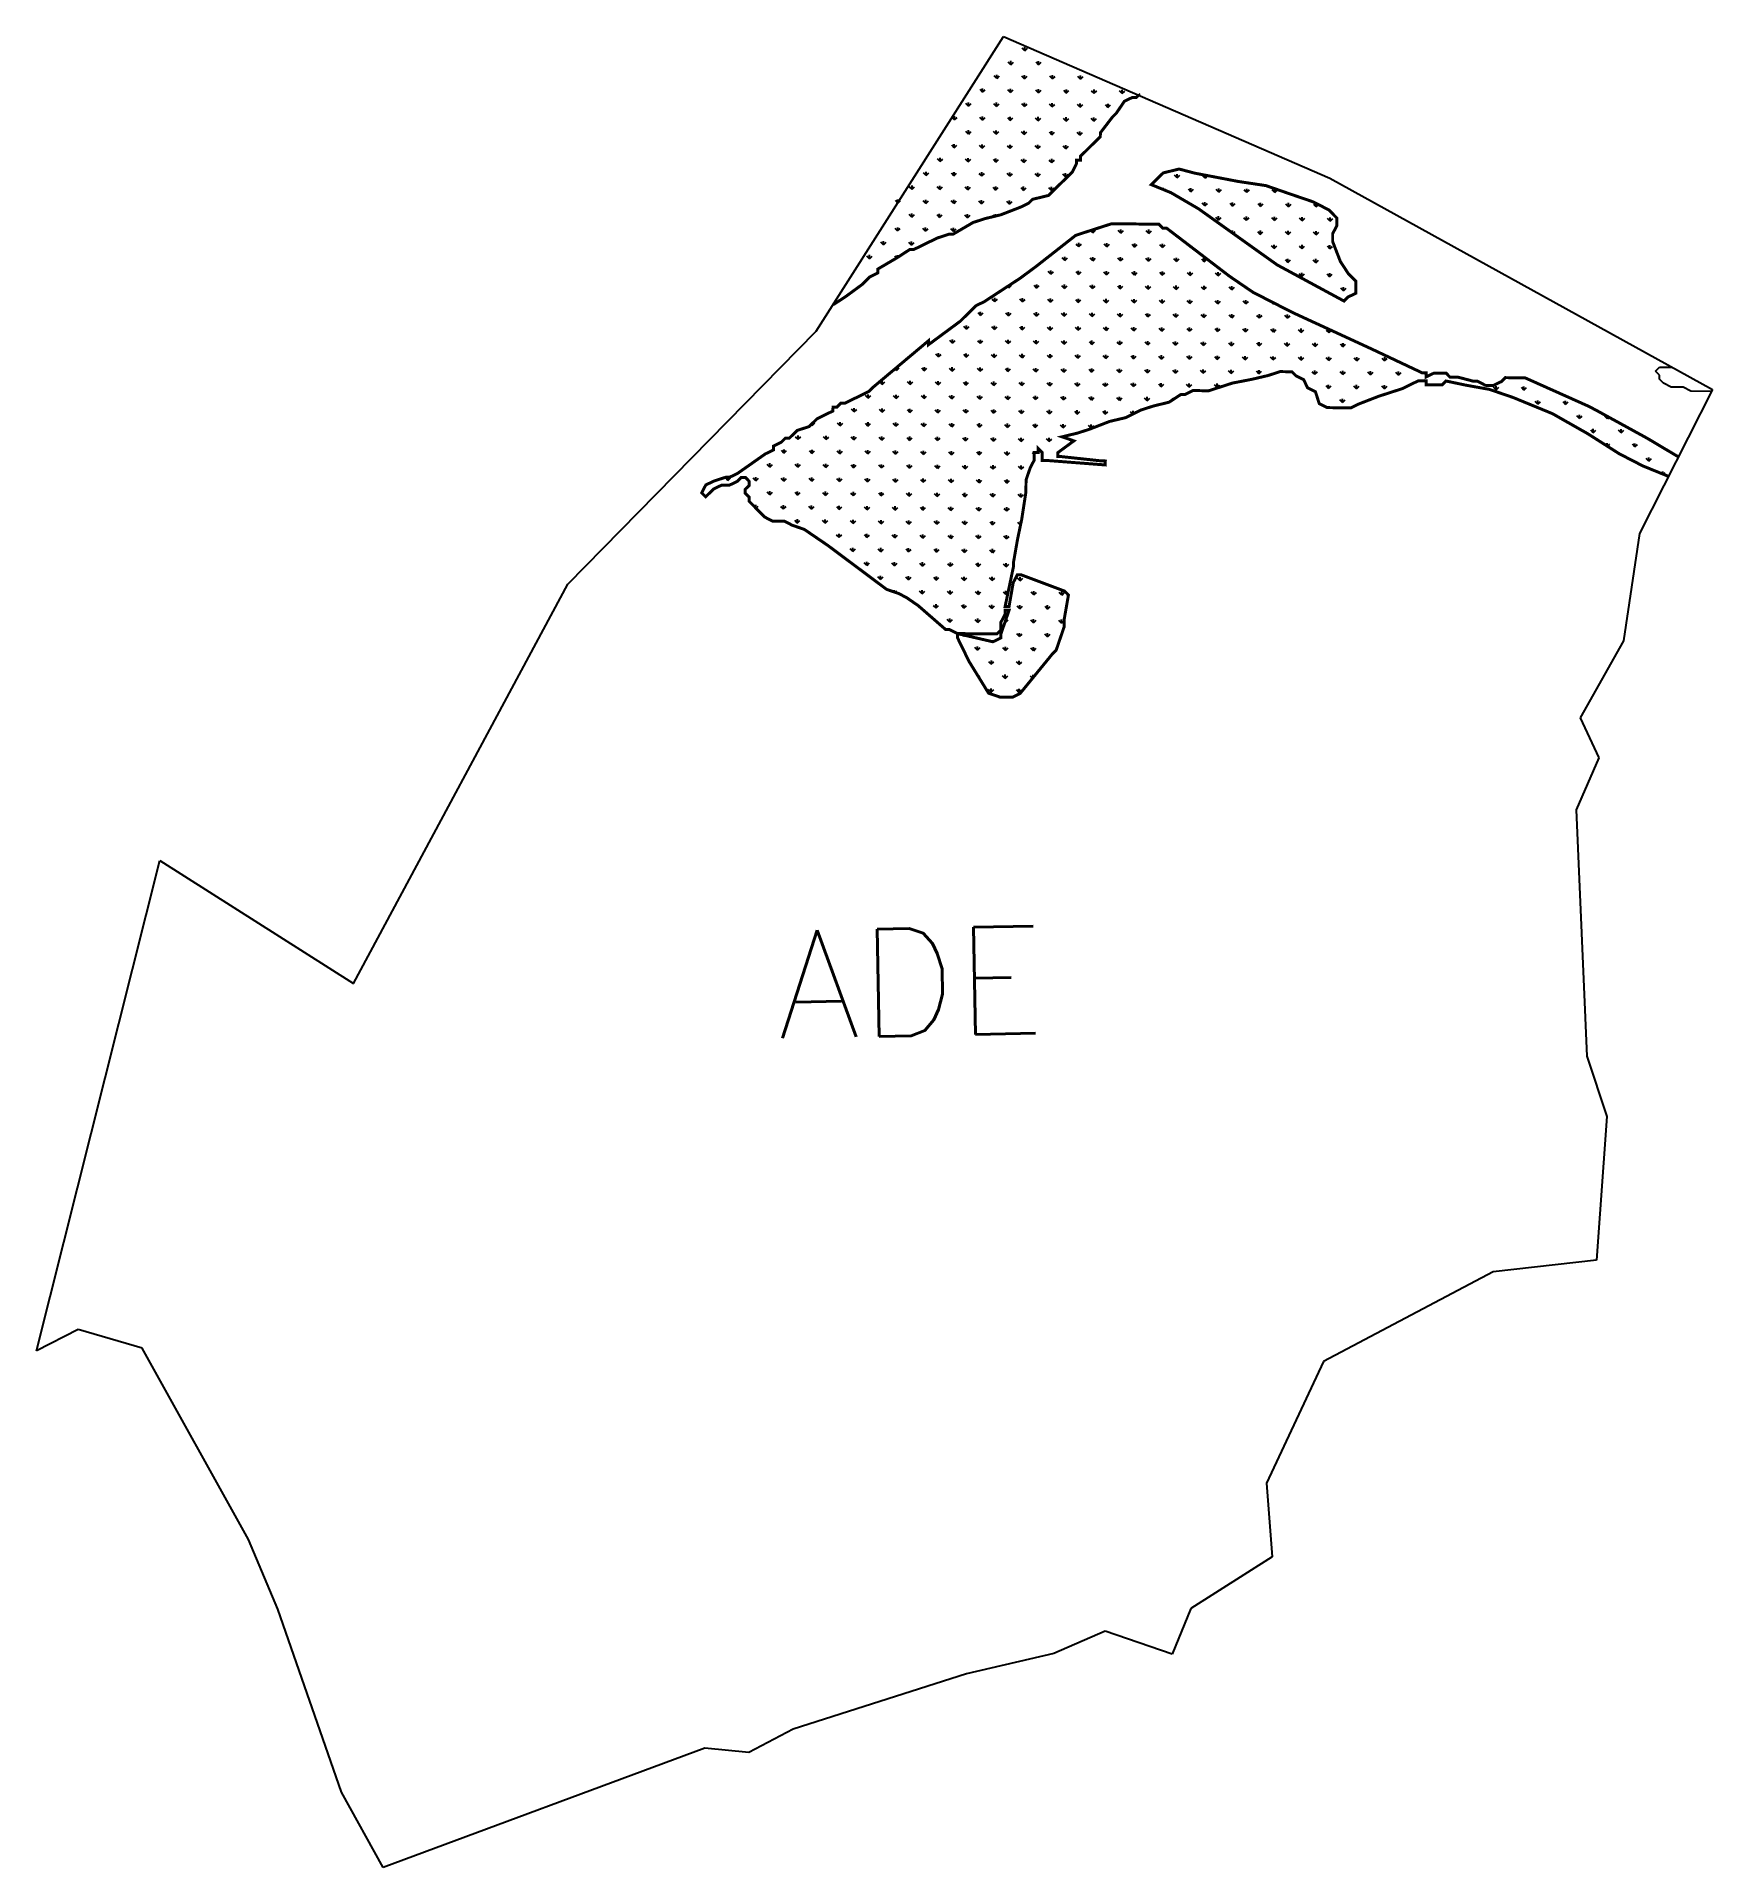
# Model space of a CAD drawing. Header units: metres. Extents: x 295202 to 296901, y 1978172 to 1980028.
import ezdxf

# ---------------------------------------------------------------- set-up
doc = ezdxf.new("R2010")
doc.units = ezdxf.units.M
doc.header["$MEASUREMENT"] = 0
for name, color, linetype in [('MANGROOVES', 112, 'Continuous'), ('VILLAGE BOUNDRY', 3, 'Continuous'), ('VILLAGE NAME', 250, 'Continuous')]:
    doc.layers.add(name, color=color, linetype=linetype)
doc.styles.get("Standard").update_dxf_attribs({"font": 'simplex.shx'})

msp = doc.modelspace()

# ---------------------------------------------------------------- texts
at = {"layer": 'VILLAGE NAME'}
msp.add_text('ADE', height=108.75, rotation=1.1028, dxfattribs=at).set_placement((295953.6, 1979012.4))

# ---------------------------------------------------------------- linework, layer by layer
at = {"color": 3}
msp.add_line((296901, 1979670.2), (296827.2, 1979524.1), dxfattribs=at)
at = {"layer": 'MANGROOVES', "linetype": 'Continuous', "lineweight": -2}
for p, q in [((296203.9, 1980013.5), (296201.3, 1980016.2)), ((296203.9, 1980013.5), (296203.9, 1980017.3)), ((296203.9, 1980013.5), (296206.6, 1980016.2)), ((296189.6, 1979999.5), (296187, 1980002.2)), ((296189.6, 1979999.5), (296189.7, 1980003.3)), ((296189.6, 1979999.5), (296192.3, 1980002.2)), ((296217.9, 1979999.3), (296215.3, 1980001.9)), ((296217.9, 1979999.3), (296217.9, 1980003)), ((296217.9, 1979999.3), (296220.6, 1980001.9)), ((296175.4, 1979985.5), (296172.7, 1979988.2)), ((296175.4, 1979985.5), (296175.4, 1979989.3)), ((296175.4, 1979985.5), (296178, 1979988.1)), ((296203.6, 1979985.3), (296201, 1979987.9)), ((296203.6, 1979985.3), (296203.7, 1979989)), ((296203.6, 1979985.3), (296206.3, 1979987.9)), ((296231.9, 1979985), (296229.3, 1979987.7)), ((296231.9, 1979985), (296232, 1979988.8)), ((296231.9, 1979985), (296234.6, 1979987.6)), ((296260.2, 1979984.7), (296257.6, 1979987.4)), ((296260.2, 1979984.7), (296260.2, 1979988.5)), ((296260.2, 1979984.7), (296262.9, 1979987.4)), ((296146.8, 1979957.5), (296144.2, 1979960.2)), ((296146.8, 1979957.5), (296146.8, 1979961.2)), ((296146.8, 1979957.5), (296149.5, 1979960.1)), ((296161.1, 1979971.5), (296158.5, 1979974.2)), ((296161.1, 1979971.5), (296161.1, 1979975.3)), ((296161.1, 1979971.5), (296163.8, 1979974.1)), ((296175.1, 1979957.2), (296172.5, 1979959.9)), ((296175.1, 1979957.2), (296175.1, 1979961)), ((296175.1, 1979957.2), (296177.8, 1979959.9)), ((296189.4, 1979971.2), (296186.7, 1979973.9)), ((296189.4, 1979971.2), (296189.4, 1979975)), ((296189.4, 1979971.2), (296192, 1979973.9)), ((296203.4, 1979957), (296200.8, 1979959.7)), ((296203.4, 1979957), (296203.4, 1979960.7)), ((296217.7, 1979971), (296215, 1979973.7)), ((296217.7, 1979971), (296217.7, 1979974.7)), ((296217.7, 1979971), (296220.3, 1979973.6)), ((296231.7, 1979956.7), (296231.7, 1979960.5)), ((296245.9, 1979970.7), (296243.3, 1979973.4)), ((296245.9, 1979970.7), (296246, 1979974.5)), ((296245.9, 1979970.7), (296248.6, 1979973.4)), ((296259.9, 1979956.5), (296260, 1979960.2)), ((296274.2, 1979970.5), (296271.6, 1979973.1)), ((296274.2, 1979970.5), (296274.3, 1979974.2)), ((296274.2, 1979970.5), (296276.9, 1979973.1)), ((296288.2, 1979956.2), (296288.3, 1979959.9)), ((296296.7, 1979950.4), (296304.8, 1979962.4)), ((296302.5, 1979970.2), (296299.9, 1979972.9)), ((296302.5, 1979970.2), (296302.5, 1979974)), ((296302.5, 1979970.2), (296305.2, 1979972.8)), ((296304.8, 1979962.4), (296312.9, 1979966.3)), ((296312.9, 1979966.3), (296316.9, 1979966.3)), ((296316.9, 1979966.3), (296320.9, 1979970.2)), ((296132.5, 1979943.5), (296129.9, 1979946.2)), ((296132.5, 1979943.5), (296132.6, 1979947.2)), ((296132.5, 1979943.5), (296135.2, 1979946.1)), ((296160.8, 1979943.2), (296158.2, 1979945.9)), ((296160.8, 1979943.2), (296160.9, 1979947)), ((296160.8, 1979943.2), (296163.5, 1979945.8)), ((296189.1, 1979943), (296186.5, 1979945.6)), ((296189.1, 1979943), (296189.1, 1979946.7)), ((296189.1, 1979943), (296191.8, 1979945.6)), ((296203.4, 1979957), (296206.1, 1979959.6)), ((296217.4, 1979942.7), (296214.8, 1979945.4)), ((296217.4, 1979942.7), (296217.4, 1979946.5)), ((296217.4, 1979942.7), (296220.1, 1979945.3)), ((296231.7, 1979956.7), (296229, 1979959.4)), ((296231.7, 1979956.7), (296234.3, 1979959.3)), ((296245.7, 1979942.4), (296243, 1979945.1)), ((296245.7, 1979942.4), (296245.7, 1979946.2)), ((296245.7, 1979942.4), (296248.4, 1979945.1)), ((296259.9, 1979956.5), (296257.3, 1979959.1)), ((296259.9, 1979956.5), (296262.6, 1979959.1)), ((296274, 1979942.2), (296271.3, 1979944.9)), ((296274, 1979942.2), (296274, 1979945.9)), ((296274, 1979942.2), (296276.6, 1979944.8)), ((296280.5, 1979930.5), (296292.7, 1979946.4)), ((296288.2, 1979956.2), (296285.6, 1979958.9)), ((296288.2, 1979956.2), (296290.9, 1979958.8)), ((296292.7, 1979946.4), (296296.7, 1979950.4)), ((296146.6, 1979929.2), (296143.9, 1979931.9)), ((296146.6, 1979929.2), (296146.6, 1979933)), ((296146.6, 1979929.2), (296149.2, 1979931.8)), ((296174.8, 1979929), (296172.2, 1979931.6)), ((296174.8, 1979929), (296174.9, 1979932.7)), ((296174.8, 1979929), (296177.5, 1979931.6)), ((296203.1, 1979928.7), (296200.5, 1979931.4)), ((296203.1, 1979928.7), (296203.2, 1979932.4)), ((296203.1, 1979928.7), (296205.8, 1979931.3)), ((296231.4, 1979928.4), (296228.8, 1979931.1)), ((296231.4, 1979928.4), (296231.4, 1979932.2)), ((296231.4, 1979928.4), (296234.1, 1979931.1)), ((296259.7, 1979928.2), (296257.1, 1979930.9)), ((296259.7, 1979928.2), (296259.7, 1979931.9)), ((296259.7, 1979928.2), (296262.4, 1979930.8)), ((296272.4, 1979918.6), (296280.4, 1979926.5)), ((296280.4, 1979926.5), (296280.5, 1979930.5)), ((296118, 1979901.2), (296118, 1979904.9)), ((296132.3, 1979915.2), (296129.7, 1979917.9)), ((296132.3, 1979915.2), (296132.3, 1979918.9)), ((296132.3, 1979915.2), (296135, 1979917.8)), ((296146.3, 1979900.9), (296146.3, 1979904.7)), ((296160.6, 1979914.9), (296157.9, 1979917.6)), ((296160.6, 1979914.9), (296160.6, 1979918.7)), ((296160.6, 1979914.9), (296163.2, 1979917.6)), ((296174.6, 1979900.7), (296174.6, 1979904.4)), ((296188.9, 1979914.7), (296186.2, 1979917.4)), ((296188.9, 1979914.7), (296188.9, 1979918.4)), ((296188.9, 1979914.7), (296191.5, 1979917.3)), ((296202.9, 1979900.4), (296202.9, 1979904.2)), ((296217.1, 1979914.4), (296214.5, 1979917.1)), ((296217.1, 1979914.4), (296217.2, 1979918.2)), ((296217.1, 1979914.4), (296219.8, 1979917)), ((296245.4, 1979914.2), (296242.8, 1979916.8)), ((296245.4, 1979914.2), (296245.5, 1979917.9)), ((296245.4, 1979914.2), (296248.1, 1979916.8)), ((296260.2, 1979906.6), (296272.4, 1979918.6)), ((296260.2, 1979902.6), (296260.2, 1979906.6)), ((296103.7, 1979887.2), (296101.1, 1979889.9)), ((296103.7, 1979887.2), (296103.8, 1979890.9)), ((296103.7, 1979887.2), (296106.4, 1979889.8)), ((296118, 1979901.2), (296115.4, 1979903.9)), ((296118, 1979901.2), (296120.7, 1979903.8)), ((296132, 1979886.9), (296129.4, 1979889.6)), ((296132, 1979886.9), (296132.1, 1979890.7)), ((296132, 1979886.9), (296134.7, 1979889.5)), ((296146.3, 1979900.9), (296143.7, 1979903.6)), ((296146.3, 1979900.9), (296149, 1979903.6)), ((296160.3, 1979886.7), (296157.7, 1979889.3)), ((296160.3, 1979886.7), (296160.3, 1979890.4)), ((296160.3, 1979886.7), (296163, 1979889.3)), ((296174.6, 1979900.7), (296172, 1979903.3)), ((296174.6, 1979900.7), (296177.3, 1979903.3)), ((296188.6, 1979886.4), (296186, 1979889.1)), ((296188.6, 1979886.4), (296188.6, 1979890.1)), ((296188.6, 1979886.4), (296191.3, 1979889)), ((296202.9, 1979900.4), (296200.2, 1979903.1)), ((296202.9, 1979900.4), (296205.5, 1979903)), ((296216.9, 1979886.1), (296214.2, 1979888.8)), ((296216.9, 1979886.1), (296216.9, 1979889.9)), ((296216.9, 1979886.1), (296219.6, 1979888.8)), ((296231.1, 1979900.2), (296228.5, 1979902.8)), ((296231.1, 1979900.2), (296231.2, 1979903.9)), ((296231.1, 1979900.2), (296233.8, 1979902.8)), ((296245.2, 1979885.9), (296242.5, 1979888.6)), ((296244, 1979882.7), (296252.1, 1979890.7)), ((296245.2, 1979885.9), (296245.2, 1979889.6)), ((296245.2, 1979885.9), (296247.8, 1979888.5)), ((296252.1, 1979890.7), (296256.1, 1979898.7)), ((296256.1, 1979898.7), (296256.2, 1979902.7)), ((296256.2, 1979902.7), (296260.2, 1979902.6)), ((296259.5, 1979902.6), (296259.5, 1979903.6)), ((296332.1, 1979877.9), (296344.2, 1979889.8)), ((296344.2, 1979889.8), (296360.3, 1979893.7)), ((296358.3, 1979884.8), (296355.7, 1979887.5)), ((296358.3, 1979884.8), (296358.3, 1979888.6)), ((296358.3, 1979884.8), (296361, 1979887.5)), ((296360.3, 1979893.7), (296376.3, 1979889.5)), ((296376.3, 1979889.5), (296420.3, 1979881.1)), ((296386.6, 1979884.6), (296383.9, 1979887.3)), ((296386.6, 1979884.6), (296386.6, 1979887.6)), ((296386.6, 1979884.6), (296389.1, 1979887.1)), ((296089.5, 1979873.2), (296086.8, 1979875.8)), ((296089.5, 1979873.2), (296089.5, 1979876.9)), ((296089.5, 1979873.2), (296092.1, 1979875.8)), ((296117.8, 1979872.9), (296115.1, 1979875.6)), ((296117.8, 1979872.9), (296117.8, 1979876.7)), ((296117.8, 1979872.9), (296120.4, 1979875.5)), ((296146, 1979872.6), (296143.4, 1979875.3)), ((296146, 1979872.6), (296146.1, 1979876.4)), ((296146, 1979872.6), (296148.7, 1979875.3)), ((296174.3, 1979872.4), (296171.7, 1979875.1)), ((296174.3, 1979872.4), (296174.4, 1979876.1)), ((296174.3, 1979872.4), (296177, 1979875)), ((296202.6, 1979872.1), (296200, 1979874.8)), ((296202.6, 1979872.1), (296202.6, 1979875.9)), ((296202.6, 1979872.1), (296205.3, 1979874.8)), ((296211.7, 1979863), (296227.8, 1979866.9)), ((296227.8, 1979866.9), (296239.9, 1979878.8)), ((296230.9, 1979871.9), (296228.3, 1979874.5)), ((296230.9, 1979871.9), (296230.9, 1979875.6)), ((296230.9, 1979871.9), (296233.6, 1979874.5)), ((296239.9, 1979878.8), (296244, 1979882.7)), ((296352.1, 1979869.7), (296332.1, 1979877.9)), ((296344, 1979873), (296344.1, 1979874.6)), ((296345.6, 1979872.4), (296346.7, 1979873.5)), ((296380, 1979853.4), (296352.1, 1979869.7)), ((296372.3, 1979870.6), (296369.7, 1979873.2)), ((296372.3, 1979870.6), (296372.3, 1979874.3)), ((296372.3, 1979870.6), (296375, 1979873.2)), ((296400.6, 1979870.3), (296398, 1979873)), ((296400.6, 1979870.3), (296400.6, 1979874.1)), ((296400.6, 1979870.3), (296403.3, 1979872.9)), ((296420.3, 1979881.1), (296448.3, 1979876.9)), ((296428.9, 1979870.1), (296426.2, 1979872.7)), ((296428.9, 1979870.1), (296428.9, 1979873.8)), ((296428.9, 1979870.1), (296431.5, 1979872.7)), ((296448.3, 1979876.9), (296472.3, 1979868.6)), ((296457.2, 1979869.8), (296454.5, 1979872.5)), ((296457.2, 1979869.8), (296457.2, 1979873.5)), ((296457.2, 1979869.8), (296459.8, 1979872.4)), ((296472.3, 1979868.6), (296496.3, 1979860.4)), ((296075.2, 1979859.2), (296072.6, 1979861.8)), ((296075.2, 1979859.2), (296075.2, 1979862.9)), ((296075.2, 1979859.2), (296077.9, 1979861.8)), ((296089.2, 1979844.9), (296089.2, 1979848.6)), ((296103.5, 1979858.9), (296100.9, 1979861.6)), ((296103.5, 1979858.9), (296103.5, 1979862.6)), ((296103.5, 1979858.9), (296106.2, 1979861.5)), ((296117.5, 1979844.6), (296117.5, 1979848.4)), ((296131.8, 1979858.6), (296129.1, 1979861.3)), ((296131.8, 1979858.6), (296131.8, 1979862.4)), ((296131.8, 1979858.6), (296134.4, 1979861.3)), ((296160.1, 1979858.4), (296157.4, 1979861)), ((296160.1, 1979858.4), (296160.1, 1979862.1)), ((296160.1, 1979858.4), (296162.7, 1979861)), ((296179.5, 1979847.3), (296199.6, 1979855.1)), ((296188.3, 1979858.1), (296185.7, 1979860.8)), ((296188.3, 1979858.1), (296188.4, 1979861.9)), ((296188.3, 1979858.1), (296191, 1979860.7)), ((296199.6, 1979855.1), (296207.7, 1979859)), ((296207.7, 1979859), (296211.7, 1979863)), ((296459.6, 1979796.6), (296380, 1979853.4)), ((296386.3, 1979856.3), (296383.7, 1979859)), ((296386.3, 1979856.3), (296386.3, 1979860.1)), ((296386.3, 1979856.3), (296389, 1979858.9)), ((296414.6, 1979856), (296412, 1979858.7)), ((296414.6, 1979856), (296414.6, 1979859.8)), ((296414.6, 1979856), (296417.3, 1979858.7)), ((296442.9, 1979855.8), (296440.3, 1979858.5)), ((296442.9, 1979855.8), (296442.9, 1979859.5)), ((296442.9, 1979855.8), (296445.6, 1979858.4)), ((296471.2, 1979855.5), (296468.5, 1979858.2)), ((296471.2, 1979855.5), (296471.2, 1979859.3)), ((296471.2, 1979855.5), (296473.8, 1979858.2)), ((296496.3, 1979860.4), (296512.2, 1979852.2)), ((296499.4, 1979855.3), (296496.8, 1979857.9)), ((296499.4, 1979855.3), (296499.5, 1979858.8)), ((296499.4, 1979855.3), (296501.8, 1979857.6)), ((296512.2, 1979852.2), (296520.2, 1979844.1)), ((296074.9, 1979830.9), (296072.3, 1979833.5)), ((296074.9, 1979830.9), (296075, 1979834.6)), ((296074.9, 1979830.9), (296077.6, 1979833.5)), ((296089.2, 1979844.9), (296086.6, 1979847.6)), ((296089.2, 1979844.9), (296091.9, 1979847.5)), ((296103.2, 1979830.6), (296100.6, 1979833.3)), ((296103.2, 1979830.6), (296103.3, 1979834.4)), ((296103.2, 1979830.6), (296105.9, 1979833.2)), ((296117.5, 1979844.6), (296114.9, 1979847.3)), ((296117.5, 1979844.6), (296120.2, 1979847.2)), ((296131.5, 1979830.3), (296128.9, 1979833)), ((296131.2, 1979827.7), (296151.4, 1979839.5)), ((296131.5, 1979830.4), (296131.5, 1979834.1)), ((296131.5, 1979830.3), (296134.2, 1979833)), ((296145.8, 1979844.4), (296143.2, 1979847)), ((296145.8, 1979844.4), (296145.8, 1979848.1)), ((296145.8, 1979844.4), (296148.5, 1979847)), ((296151.4, 1979839.5), (296163.4, 1979843.4)), ((296163.4, 1979843.4), (296179.5, 1979847.3)), ((296172.6, 1979845.6), (296171.4, 1979846.8)), ((296174.1, 1979845.9), (296174.1, 1979847.9)), ((296176.5, 1979846.5), (296176.7, 1979846.7)), ((296267.5, 1979830.4), (296255.5, 1979826.5)), ((296291.7, 1979838.2), (296267.5, 1979830.4)), ((296272.9, 1979829.1), (296270.6, 1979831.4)), ((296272.9, 1979829.1), (296273, 1979832.2)), ((296272.9, 1979829.1), (296275.6, 1979831.7)), ((296339.8, 1979837.8), (296291.7, 1979838.2)), ((296301.2, 1979828.8), (296298.6, 1979831.5)), ((296301.2, 1979828.8), (296301.2, 1979832.5)), ((296301.2, 1979828.8), (296303.9, 1979831.4)), ((296329.5, 1979828.5), (296326.9, 1979831.2)), ((296329.5, 1979828.5), (296329.5, 1979832.3)), ((296329.5, 1979828.5), (296332.2, 1979831.2)), ((296343.7, 1979833.7), (296339.8, 1979837.8)), ((296347.7, 1979833.7), (296343.7, 1979833.7)), ((296411.4, 1979785), (296347.7, 1979833.7)), ((296400.3, 1979842), (296397.7, 1979844.7)), ((296400.3, 1979842), (296400.4, 1979845.8)), ((296400.3, 1979842), (296403, 1979844.7)), ((296414.3, 1979828.9), (296414.4, 1979831.5)), ((296415, 1979828.4), (296417, 1979830.4)), ((296428.6, 1979841.8), (296426, 1979844.4)), ((296428.6, 1979841.8), (296428.6, 1979845.5)), ((296428.6, 1979841.8), (296431.3, 1979844.4)), ((296442.6, 1979827.5), (296440, 1979830.2)), ((296442.6, 1979827.5), (296442.7, 1979831.3)), ((296442.6, 1979827.5), (296445.3, 1979830.1)), ((296456.9, 1979841.5), (296454.3, 1979844.2)), ((296456.9, 1979841.5), (296456.9, 1979845.3)), ((296456.9, 1979841.5), (296459.6, 1979844.1)), ((296470.9, 1979827.2), (296468.3, 1979829.9)), ((296470.9, 1979827.2), (296470.9, 1979831)), ((296470.9, 1979827.2), (296473.6, 1979829.9)), ((296485.2, 1979841.3), (296482.5, 1979843.9)), ((296485.2, 1979841.3), (296485.2, 1979845)), ((296485.2, 1979841.3), (296487.9, 1979843.9)), ((296499.2, 1979827), (296499.2, 1979830.7)), ((296513.5, 1979841), (296510.8, 1979843.7)), ((296513.5, 1979841), (296513.5, 1979844.7)), ((296513.5, 1979841), (296516.1, 1979843.6)), ((296520.1, 1979836.1), (296516, 1979828.1)), ((296520.2, 1979844.1), (296520.1, 1979836.1)), ((296060.7, 1979816.9), (296058, 1979819.5)), ((296060.7, 1979816.9), (296060.7, 1979820.6)), ((296060.7, 1979816.9), (296063.3, 1979819.5)), ((296074.9, 1979804.1), (296087, 1979812)), ((296089, 1979816.6), (296086.3, 1979819.3)), ((296087, 1979812), (296091, 1979812)), ((296089, 1979816.6), (296089, 1979820.3)), ((296089, 1979816.6), (296091.6, 1979819.2)), ((296091, 1979812), (296115.2, 1979823.8)), ((296115.2, 1979823.8), (296127.2, 1979827.7)), ((296127.2, 1979827.7), (296131.2, 1979827.7)), ((296255.5, 1979826.5), (296215.1, 1979794.8)), ((296258.7, 1979815), (296256, 1979817.7)), ((296258.7, 1979815), (296258.7, 1979818.8)), ((296258.7, 1979815), (296261.3, 1979817.7)), ((296286.9, 1979814.8), (296284.3, 1979817.5)), ((296286.9, 1979814.8), (296287, 1979818.5)), ((296286.9, 1979814.8), (296289.6, 1979817.4)), ((296315.2, 1979814.5), (296312.6, 1979817.2)), ((296315.2, 1979814.5), (296315.3, 1979818.3)), ((296315.2, 1979814.5), (296317.9, 1979817.2)), ((296343.5, 1979814.3), (296340.9, 1979816.9)), ((296343.5, 1979814.3), (296343.5, 1979818)), ((296343.5, 1979814.3), (296346.2, 1979816.9)), ((296371.8, 1979814), (296369.2, 1979816.7)), ((296371.8, 1979814), (296371.8, 1979815.3)), ((296371.8, 1979814), (296372.5, 1979814.7)), ((296456.6, 1979813.2), (296454, 1979815.9)), ((296456.6, 1979813.2), (296456.7, 1979817)), ((296456.6, 1979813.2), (296459.3, 1979815.9)), ((296484.9, 1979813), (296482.3, 1979815.6)), ((296484.9, 1979813), (296485, 1979816.7)), ((296484.9, 1979813), (296487.6, 1979815.6)), ((296499.2, 1979827), (296496.6, 1979829.7)), ((296499.2, 1979827), (296501.9, 1979829.6)), ((296513.2, 1979812.7), (296510.6, 1979815.4)), ((296513.2, 1979812.7), (296513.2, 1979816.5)), ((296513.2, 1979812.7), (296515.9, 1979815.3)), ((296516, 1979828.1), (296516, 1979820.1)), ((296516, 1979820.1), (296523.8, 1979800)), ((296046.4, 1979802.8), (296043.8, 1979805.5)), ((296046.4, 1979802.8), (296046.4, 1979806.6)), ((296046.4, 1979802.8), (296049.1, 1979805.5)), ((296054.8, 1979792.3), (296074.9, 1979804.1)), ((296073.8, 1979803.5), (296072.1, 1979805.3)), ((296074.7, 1979804), (296074.7, 1979806.3)), ((296215.1, 1979794.8), (296199, 1979782.9)), ((296244.4, 1979801), (296241.8, 1979803.7)), ((296244.4, 1979801), (296244.4, 1979804.8)), ((296244.4, 1979801), (296247.1, 1979803.7)), ((296272.7, 1979800.8), (296270, 1979803.4)), ((296272.7, 1979800.8), (296272.7, 1979804.5)), ((296272.7, 1979800.8), (296275.3, 1979803.4)), ((296300.9, 1979800.5), (296298.3, 1979803.2)), ((296300.9, 1979800.5), (296301, 1979804.3)), ((296300.9, 1979800.5), (296303.6, 1979803.1)), ((296329.2, 1979800.3), (296326.6, 1979802.9)), ((296329.2, 1979800.3), (296329.3, 1979804)), ((296329.2, 1979800.3), (296331.9, 1979802.9)), ((296357.5, 1979800), (296354.9, 1979802.7)), ((296357.5, 1979800), (296357.5, 1979803.7)), ((296357.5, 1979800), (296360.2, 1979802.6)), ((296385.8, 1979799.7), (296383.2, 1979802.4)), ((296385.8, 1979799.7), (296385.8, 1979803.5)), ((296385.8, 1979799.7), (296388.5, 1979802.4)), ((296527.4, 1979759.9), (296459.6, 1979796.6)), ((296470.6, 1979799), (296468, 1979801.6)), ((296470.6, 1979799), (296470.7, 1979802.7)), ((296470.6, 1979799), (296473.3, 1979801.6)), ((296498.9, 1979798.7), (296496.3, 1979801.4)), ((296498.9, 1979798.7), (296499, 1979802.5)), ((296498.9, 1979798.7), (296501.6, 1979801.3)), ((296523.8, 1979800), (296531.7, 1979787.9)), ((296022.4, 1979764.5), (296038.6, 1979776.4)), ((296038.6, 1979776.4), (296046.7, 1979784.3)), ((296046.7, 1979784.3), (296054.7, 1979788.3)), ((296054.7, 1979788.3), (296054.8, 1979792.3)), ((296199, 1979782.9), (296162.7, 1979759.2)), ((296187.6, 1979773.3), (296186.2, 1979774.6)), ((296187.6, 1979773.3), (296190.2, 1979775.9)), ((296187.6, 1979773.3), (296187.6, 1979775.5)), ((296215.8, 1979773), (296213.2, 1979775.7)), ((296215.8, 1979773), (296215.9, 1979776.8)), ((296215.8, 1979773), (296218.5, 1979775.6)), ((296230.1, 1979787), (296227.5, 1979789.7)), ((296230.1, 1979787), (296230.1, 1979790.8)), ((296230.1, 1979787), (296232.8, 1979789.6)), ((296244.1, 1979772.7), (296241.5, 1979775.4)), ((296244.1, 1979772.7), (296244.2, 1979776.5)), ((296244.1, 1979772.7), (296246.8, 1979775.4)), ((296258.4, 1979786.8), (296255.8, 1979789.4)), ((296258.4, 1979786.8), (296258.4, 1979790.5)), ((296258.4, 1979786.8), (296261.1, 1979789.4)), ((296272.4, 1979772.5), (296269.8, 1979775.2)), ((296272.4, 1979772.5), (296272.4, 1979776.2)), ((296272.4, 1979772.5), (296275.1, 1979775.1)), ((296286.7, 1979786.5), (296284, 1979789.2)), ((296286.7, 1979786.5), (296286.7, 1979790.3)), ((296286.7, 1979786.5), (296289.4, 1979789.1)), ((296300.7, 1979772.2), (296298.1, 1979774.9)), ((296300.7, 1979772.2), (296300.7, 1979776)), ((296300.7, 1979772.2), (296303.4, 1979774.9)), ((296315, 1979786.2), (296312.3, 1979788.9)), ((296315, 1979786.2), (296315, 1979790)), ((296315, 1979786.2), (296317.6, 1979788.9)), ((296329, 1979772), (296326.3, 1979774.6)), ((296329, 1979772), (296329, 1979775.7)), ((296329, 1979772), (296331.6, 1979774.6)), ((296343.2, 1979786), (296340.6, 1979788.7)), ((296343.2, 1979786), (296343.3, 1979789.7)), ((296343.2, 1979786), (296345.9, 1979788.6)), ((296357.3, 1979771.7), (296354.6, 1979774.4)), ((296357.3, 1979771.7), (296357.3, 1979775.5)), ((296357.3, 1979771.7), (296359.9, 1979774.3)), ((296371.5, 1979785.7), (296368.9, 1979788.4)), ((296371.5, 1979785.7), (296371.6, 1979789.5)), ((296371.5, 1979785.7), (296374.2, 1979788.4)), ((296385.5, 1979771.5), (296382.9, 1979774.1)), ((296385.5, 1979771.5), (296385.6, 1979775.2)), ((296385.5, 1979771.5), (296388.2, 1979774.1)), ((296399.8, 1979785.5), (296397.2, 1979788.1)), ((296399.8, 1979785.5), (296399.8, 1979789.2)), ((296399.8, 1979785.5), (296402.5, 1979788.1)), ((296435.3, 1979768.7), (296411.4, 1979785)), ((296413.8, 1979771.2), (296413.9, 1979774.9)), ((296484.7, 1979784.7), (296482, 1979787.4)), ((296484.7, 1979784.7), (296484.7, 1979788.4)), ((296484.7, 1979784.7), (296487.3, 1979787.3)), ((296512.9, 1979784.4), (296510.3, 1979787.1)), ((296512.9, 1979784.4), (296513, 1979788.2)), ((296512.9, 1979784.4), (296515.6, 1979787.1)), ((296531.7, 1979787.9), (296539.6, 1979779.8)), ((296539.6, 1979779.8), (296539.5, 1979767.8)), ((296009.6, 1979756.2), (296010.3, 1979756.6)), ((296010.3, 1979756.6), (296022.4, 1979764.5)), ((296162.7, 1979759.2), (296154.6, 1979755.3)), ((296173.3, 1979759.3), (296170.7, 1979761.9)), ((296173.3, 1979759.3), (296173.3, 1979763)), ((296173.3, 1979759.3), (296176, 1979761.9)), ((296201.6, 1979759), (296198.9, 1979761.7)), ((296201.6, 1979759), (296201.6, 1979762.7)), ((296201.6, 1979759), (296204.2, 1979761.6)), ((296229.9, 1979758.7), (296227.2, 1979761.4)), ((296229.9, 1979758.7), (296229.9, 1979762.5)), ((296229.9, 1979758.7), (296232.5, 1979761.4)), ((296258.1, 1979758.5), (296255.5, 1979761.2)), ((296258.1, 1979758.5), (296258.2, 1979762.2)), ((296258.1, 1979758.5), (296260.8, 1979761.1)), ((296286.4, 1979758.2), (296283.8, 1979760.9)), ((296286.4, 1979758.2), (296286.5, 1979762)), ((296286.4, 1979758.2), (296289.1, 1979760.8)), ((296314.7, 1979758), (296312.1, 1979760.6)), ((296314.7, 1979758), (296314.7, 1979761.7)), ((296314.7, 1979758), (296317.4, 1979760.6)), ((296343, 1979757.7), (296340.4, 1979760.4)), ((296343, 1979757.7), (296343, 1979761.5)), ((296343, 1979757.7), (296345.7, 1979760.3)), ((296371.3, 1979757.4), (296368.6, 1979760.1)), ((296371.3, 1979757.4), (296371.3, 1979761.2)), ((296371.3, 1979757.4), (296373.9, 1979760.1)), ((296399.6, 1979757.2), (296396.9, 1979759.9)), ((296399.6, 1979757.2), (296399.6, 1979760.9)), ((296399.6, 1979757.2), (296402.2, 1979759.8)), ((296413.8, 1979771.2), (296411.2, 1979773.9)), ((296413.8, 1979771.2), (296416.5, 1979773.8)), ((296427.8, 1979756.9), (296425.2, 1979759.6)), ((296427.8, 1979756.9), (296427.9, 1979760.7)), ((296427.8, 1979756.9), (296430.5, 1979759.5)), ((296475.2, 1979748.3), (296435.3, 1979768.7)), ((296456.1, 1979756.7), (296453.5, 1979759.3)), ((296456.1, 1979756.7), (296456.1, 1979758.1)), ((296456.1, 1979756.7), (296457.1, 1979757.6)), ((296527, 1979770.2), (296524.3, 1979772.8)), ((296527, 1979770.2), (296527, 1979773.9)), ((296527, 1979770.2), (296529.6, 1979772.8)), ((296531.5, 1979763.9), (296527.4, 1979759.9)), ((296539.5, 1979767.8), (296531.5, 1979763.9)), ((296138.4, 1979739.4), (296106.2, 1979715.6)), ((296154.6, 1979755.3), (296138.4, 1979739.4)), ((296159, 1979745.2), (296156.4, 1979747.9)), ((296159, 1979745.2), (296159, 1979749)), ((296159, 1979745.2), (296161.7, 1979747.9)), ((296187.3, 1979745), (296184.7, 1979747.7)), ((296187.3, 1979745), (296187.3, 1979748.7)), ((296187.3, 1979745), (296190, 1979747.6)), ((296215.6, 1979744.7), (296213, 1979747.4)), ((296215.6, 1979744.7), (296215.6, 1979748.5)), ((296215.6, 1979744.7), (296218.3, 1979747.4)), ((296243.9, 1979744.5), (296241.2, 1979747.1)), ((296243.9, 1979744.5), (296243.9, 1979748.2)), ((296243.9, 1979744.5), (296246.5, 1979747.1)), ((296272.1, 1979744.2), (296269.5, 1979746.9)), ((296272.1, 1979744.2), (296272.2, 1979748)), ((296272.1, 1979744.2), (296274.8, 1979746.8)), ((296300.4, 1979743.9), (296297.8, 1979746.6)), ((296300.4, 1979743.9), (296300.5, 1979747.7)), ((296300.4, 1979743.9), (296303.1, 1979746.6)), ((296328.7, 1979743.7), (296326.1, 1979746.4)), ((296328.7, 1979743.7), (296328.7, 1979747.4)), ((296328.7, 1979743.7), (296331.4, 1979746.3)), ((296357, 1979743.4), (296354.4, 1979746.1)), ((296357, 1979743.4), (296357, 1979747.2)), ((296357, 1979743.4), (296359.7, 1979746.1)), ((296385.3, 1979743.2), (296382.7, 1979745.8)), ((296385.3, 1979743.2), (296385.3, 1979746.9)), ((296385.3, 1979743.2), (296388, 1979745.8)), ((296413.6, 1979742.9), (296410.9, 1979745.6)), ((296413.6, 1979742.9), (296413.6, 1979746.7)), ((296413.6, 1979742.9), (296416.2, 1979745.5)), ((296441.8, 1979742.7), (296439.2, 1979745.3)), ((296441.8, 1979742.7), (296441.9, 1979746.4)), ((296441.8, 1979742.7), (296444.5, 1979745.3)), ((296470.1, 1979742.4), (296467.5, 1979745.1)), ((296470.1, 1979742.4), (296470.2, 1979746.1)), ((296470.1, 1979742.4), (296472.8, 1979745)), ((296555, 1979711.5), (296475.2, 1979748.3)), ((296106.2, 1979719.6), (296049.6, 1979672.1)), ((296106.2, 1979715.6), (296106.2, 1979719.6)), ((296130.5, 1979717.2), (296127.8, 1979719.9)), ((296130.5, 1979717.2), (296130.5, 1979721)), ((296130.5, 1979717.2), (296133.1, 1979719.8)), ((296144.7, 1979731.2), (296142.1, 1979733.9)), ((296144.7, 1979731.2), (296144.8, 1979735)), ((296144.7, 1979731.2), (296147.4, 1979733.9)), ((296158.8, 1979717), (296156.1, 1979719.6)), ((296158.8, 1979717), (296158.8, 1979720.7)), ((296158.8, 1979717), (296161.4, 1979719.6)), ((296173, 1979731), (296170.4, 1979733.6)), ((296173, 1979731), (296173.1, 1979734.7)), ((296173, 1979731), (296175.7, 1979733.6)), ((296187, 1979716.7), (296184.4, 1979719.4)), ((296187, 1979716.7), (296187.1, 1979720.4)), ((296187, 1979716.7), (296189.7, 1979719.3)), ((296201.3, 1979730.7), (296198.7, 1979733.4)), ((296201.3, 1979730.7), (296201.3, 1979734.5)), ((296201.3, 1979730.7), (296204, 1979733.3)), ((296215.3, 1979716.4), (296212.7, 1979719.1)), ((296215.3, 1979716.4), (296215.4, 1979720.2)), ((296215.3, 1979716.4), (296218, 1979719.1)), ((296229.6, 1979730.5), (296227, 1979733.1)), ((296229.6, 1979730.5), (296229.6, 1979734.2)), ((296229.6, 1979730.5), (296232.3, 1979733.1)), ((296243.6, 1979716.2), (296241, 1979718.9)), ((296243.6, 1979716.2), (296243.6, 1979719.9)), ((296243.6, 1979716.2), (296246.3, 1979718.8)), ((296257.9, 1979730.2), (296255.2, 1979732.9)), ((296257.9, 1979730.2), (296257.9, 1979733.9)), ((296257.9, 1979730.2), (296260.6, 1979732.8)), ((296271.9, 1979715.9), (296269.3, 1979718.6)), ((296271.9, 1979715.9), (296271.9, 1979719.7)), ((296271.9, 1979715.9), (296274.6, 1979718.5)), ((296286.2, 1979729.9), (296283.5, 1979732.6)), ((296286.2, 1979729.9), (296286.2, 1979733.7)), ((296286.2, 1979729.9), (296288.8, 1979732.6)), ((296300.2, 1979715.7), (296300.2, 1979719.4)), ((296314.4, 1979729.7), (296311.8, 1979732.4)), ((296314.4, 1979729.7), (296314.5, 1979733.4)), ((296314.4, 1979729.7), (296317.1, 1979732.3)), ((296328.5, 1979715.4), (296328.5, 1979719.2)), ((296342.7, 1979729.4), (296340.1, 1979732.1)), ((296342.7, 1979729.4), (296342.8, 1979733.2)), ((296342.7, 1979729.4), (296345.4, 1979732)), ((296356.7, 1979715.1), (296356.8, 1979718.9)), ((296371, 1979729.2), (296368.4, 1979731.8)), ((296371, 1979729.2), (296371, 1979732.9)), ((296371, 1979729.2), (296373.7, 1979731.8)), ((296385, 1979714.9), (296385.1, 1979718.6)), ((296399.3, 1979728.9), (296396.7, 1979731.6)), ((296399.3, 1979728.9), (296399.3, 1979732.6)), ((296399.3, 1979728.9), (296402, 1979731.5)), ((296413.3, 1979714.6), (296413.3, 1979718.4)), ((296427.6, 1979728.6), (296424.9, 1979731.3)), ((296427.6, 1979728.6), (296427.6, 1979732.4)), ((296427.6, 1979728.6), (296430.3, 1979731.3)), ((296455.9, 1979728.4), (296453.2, 1979731.1)), ((296455.9, 1979728.4), (296455.9, 1979732.1)), ((296455.9, 1979728.4), (296458.5, 1979731)), ((296484.1, 1979728.1), (296481.5, 1979730.8)), ((296484.1, 1979728.1), (296484.2, 1979731.9)), ((296484.1, 1979728.1), (296486.8, 1979730.7)), ((296512.4, 1979727.9), (296509.8, 1979730.5)), ((296512.4, 1979727.9), (296512.5, 1979731.2)), ((296512.4, 1979727.9), (296514.7, 1979730.1)), ((296087.9, 1979703.5), (296087.5, 1979703.9)), ((296087.9, 1979703.5), (296090.6, 1979706.1)), ((296087.9, 1979703.5), (296087.9, 1979704.3)), ((296116.2, 1979703.2), (296113.6, 1979705.9)), ((296116.2, 1979703.2), (296116.2, 1979707)), ((296116.2, 1979703.2), (296118.9, 1979705.8)), ((296144.5, 1979702.9), (296141.9, 1979705.6)), ((296144.5, 1979702.9), (296144.5, 1979706.7)), ((296144.5, 1979702.9), (296147.2, 1979705.6)), ((296172.8, 1979702.7), (296170.1, 1979705.4)), ((296172.8, 1979702.7), (296172.8, 1979706.4)), ((296172.8, 1979702.7), (296175.4, 1979705.3)), ((296201.1, 1979702.4), (296198.4, 1979705.1)), ((296201.1, 1979702.4), (296201.1, 1979706.2)), ((296201.1, 1979702.4), (296203.7, 1979705.1)), ((296229.3, 1979702.2), (296226.7, 1979704.8)), ((296229.3, 1979702.2), (296229.4, 1979705.9)), ((296229.3, 1979702.2), (296232, 1979704.8)), ((296257.6, 1979701.9), (296255, 1979704.6)), ((296257.6, 1979701.9), (296257.7, 1979705.7)), ((296257.6, 1979701.9), (296260.3, 1979704.5)), ((296285.9, 1979701.7), (296283.3, 1979704.3)), ((296285.9, 1979701.7), (296285.9, 1979705.4)), ((296285.9, 1979701.7), (296288.6, 1979704.3)), ((296300.2, 1979715.7), (296297.5, 1979718.3)), ((296300.2, 1979715.7), (296302.8, 1979718.3)), ((296314.2, 1979701.4), (296311.6, 1979704.1)), ((296314.2, 1979701.4), (296314.2, 1979705.1)), ((296314.2, 1979701.4), (296316.9, 1979704)), ((296328.5, 1979715.4), (296325.8, 1979718.1)), ((296328.5, 1979715.4), (296331.1, 1979718)), ((296342.5, 1979701.1), (296339.8, 1979703.8)), ((296342.5, 1979701.1), (296342.5, 1979704.9)), ((296342.5, 1979701.1), (296345.1, 1979703.8)), ((296356.7, 1979715.1), (296354.1, 1979717.8)), ((296356.7, 1979715.1), (296359.4, 1979717.8)), ((296370.7, 1979700.9), (296368.1, 1979703.5)), ((296370.7, 1979700.9), (296370.8, 1979704.6)), ((296370.7, 1979700.9), (296373.4, 1979703.5)), ((296385, 1979714.9), (296382.4, 1979717.6)), ((296385, 1979714.9), (296387.7, 1979717.5)), ((296399, 1979700.6), (296396.4, 1979703.3)), ((296399, 1979700.6), (296399.1, 1979704.4)), ((296399, 1979700.6), (296401.7, 1979703.2)), ((296413.3, 1979714.6), (296410.7, 1979717.3)), ((296413.3, 1979714.6), (296416, 1979717.3)), ((296427.3, 1979700.4), (296424.7, 1979703)), ((296427.3, 1979700.4), (296427.3, 1979704.1)), ((296427.3, 1979700.4), (296430, 1979703)), ((296441.6, 1979714.4), (296439, 1979717)), ((296441.6, 1979714.4), (296441.6, 1979718.1)), ((296441.6, 1979714.4), (296444.3, 1979717)), ((296455.6, 1979700.1), (296453, 1979702.8)), ((296455.6, 1979700.1), (296455.6, 1979703.8)), ((296455.6, 1979700.1), (296458.3, 1979702.7)), ((296469.9, 1979714.1), (296467.2, 1979716.8)), ((296469.9, 1979714.1), (296469.9, 1979717.9)), ((296469.9, 1979714.1), (296472.5, 1979716.7)), ((296483.9, 1979699.8), (296481.3, 1979702.5)), ((296483.9, 1979699.8), (296483.9, 1979703.6)), ((296483.9, 1979699.8), (296486.6, 1979702.5)), ((296498.2, 1979713.9), (296495.5, 1979716.5)), ((296498.2, 1979713.9), (296498.2, 1979717.6)), ((296498.2, 1979713.9), (296500.8, 1979716.5)), ((296512.2, 1979699.6), (296509.5, 1979702.3)), ((296512.2, 1979699.6), (296512.2, 1979703.3)), ((296512.2, 1979699.6), (296514.8, 1979702.2)), ((296526.4, 1979713.6), (296523.8, 1979716.3)), ((296526.4, 1979713.6), (296526.5, 1979717.3)), ((296526.4, 1979713.6), (296529.1, 1979716.2)), ((296540.4, 1979699.3), (296537.8, 1979702)), ((296540.4, 1979699.3), (296540.5, 1979703.1)), ((296540.4, 1979699.3), (296543.1, 1979701.9)), ((296606.9, 1979687), (296555, 1979711.5)), ((296568.7, 1979699.1), (296566.1, 1979701.7)), ((296568.7, 1979699.1), (296568.8, 1979702.8)), ((296568.7, 1979699.1), (296571.4, 1979701.7)), ((296073.6, 1979689.5), (296072.1, 1979691)), ((296073.6, 1979689.5), (296073.7, 1979692.3)), ((296073.6, 1979689.5), (296076.3, 1979692.1)), ((296101.9, 1979689.2), (296099.3, 1979691.9)), ((296101.9, 1979689.2), (296102, 1979692.9)), ((296101.9, 1979689.2), (296104.6, 1979691.8)), ((296130.2, 1979688.9), (296127.6, 1979691.6)), ((296130.2, 1979688.9), (296130.2, 1979692.7)), ((296130.2, 1979688.9), (296132.9, 1979691.6)), ((296158.5, 1979688.7), (296155.9, 1979691.4)), ((296158.5, 1979688.7), (296158.5, 1979692.4)), ((296158.5, 1979688.7), (296161.2, 1979691.3)), ((296186.8, 1979688.4), (296184.2, 1979691.1)), ((296186.8, 1979688.4), (296186.8, 1979692.2)), ((296186.8, 1979688.4), (296189.5, 1979691)), ((296215.1, 1979688.2), (296212.4, 1979690.8)), ((296215.1, 1979688.2), (296215.1, 1979691.9)), ((296215.1, 1979688.2), (296217.7, 1979690.8)), ((296243.3, 1979687.9), (296240.7, 1979690.6)), ((296243.3, 1979687.9), (296243.4, 1979691.6)), ((296243.3, 1979687.9), (296246, 1979690.5)), ((296271.6, 1979687.6), (296269, 1979690.3)), ((296271.6, 1979687.6), (296271.7, 1979691.4)), ((296271.6, 1979687.6), (296274.3, 1979690.3)), ((296299.9, 1979687.4), (296297.3, 1979690.1)), ((296299.9, 1979687.4), (296299.9, 1979691.1)), ((296299.9, 1979687.4), (296302.6, 1979690)), ((296328.2, 1979687.1), (296325.6, 1979689.8)), ((296328.2, 1979687.1), (296328.2, 1979690.9)), ((296328.2, 1979687.1), (296330.9, 1979689.7)), ((296356.5, 1979686.9), (296353.9, 1979689.5)), ((296356.5, 1979686.9), (296356.5, 1979690.6)), ((296356.5, 1979686.9), (296359.2, 1979689.5)), ((296384.8, 1979686.6), (296382.1, 1979689.3)), ((296384.8, 1979686.6), (296384.8, 1979690.4)), ((296384.8, 1979686.6), (296387.4, 1979689.2)), ((296413, 1979686.3), (296410.4, 1979689)), ((296413, 1979686.3), (296413.1, 1979690.1)), ((296413, 1979686.3), (296415.7, 1979689)), ((296434.5, 1979680.6), (296450.6, 1979684.4)), ((296441.3, 1979686.1), (296438.7, 1979688.8)), ((296441.3, 1979686.1), (296441.4, 1979689.8)), ((296441.3, 1979686.1), (296444, 1979688.7)), ((296450.6, 1979684.4), (296462.6, 1979688.3)), ((296462.6, 1979688.3), (296474.7, 1979688.2)), ((296467.2, 1979688.3), (296467, 1979688.5)), ((296469.6, 1979688.3), (296469.6, 1979689.6)), ((296472.1, 1979688.2), (296472.3, 1979688.5)), ((296474.7, 1979688.2), (296478.6, 1979684.2)), ((296478.6, 1979684.2), (296486.6, 1979680.1)), ((296497.9, 1979685.6), (296495.3, 1979688.2)), ((296497.9, 1979685.6), (296497.9, 1979689.3)), ((296497.9, 1979685.6), (296500.6, 1979688.2)), ((296526.2, 1979685.3), (296523.5, 1979688)), ((296526.2, 1979685.3), (296526.2, 1979689.1)), ((296526.2, 1979685.3), (296528.9, 1979687.9)), ((296554.5, 1979685), (296551.8, 1979687.7)), ((296554.5, 1979685.1), (296554.5, 1979688.8)), ((296554.5, 1979685), (296557.1, 1979687.7)), ((296582.7, 1979684.8), (296580.1, 1979687.5)), ((296582.7, 1979684.8), (296582.8, 1979688.5)), ((296582.7, 1979684.8), (296585.4, 1979687.4)), ((296610.9, 1979687), (296606.9, 1979687)), ((296610.9, 1979684.6), (296608.6, 1979687)), ((296610.9, 1979683), (296610.9, 1979687)), ((296618.9, 1979686.9), (296610.9, 1979683)), ((296631, 1979686.8), (296618.9, 1979686.9)), ((296634.9, 1979682.7), (296631, 1979686.8)), ((296643, 1979682.7), (296634.9, 1979682.7)), ((296659, 1979678.5), (296643, 1979682.7)), ((296691.1, 1979682.2), (296687, 1979678.2)), ((296711.1, 1979682), (296691.1, 1979682.2)), ((296775, 1979653.4), (296711.1, 1979682)), ((296843.4, 1979688.8), (296847.5, 1979692.8)), ((296847.4, 1979684.8), (296843.4, 1979688.8)), ((296847.4, 1979680.8), (296847.4, 1979684.8)), ((296847.5, 1979692.8), (296860.2, 1979692.7)), ((296045.6, 1979668.1), (296021.4, 1979656.3)), ((296045.1, 1979661.4), (296042.5, 1979664.1)), ((296045.1, 1979661.4), (296045.1, 1979665.2)), ((296045.1, 1979661.4), (296047.8, 1979664.1)), ((296049.6, 1979672.1), (296045.6, 1979668.1)), ((296059.4, 1979675.4), (296056.8, 1979678.1)), ((296059.4, 1979675.4), (296059.4, 1979679.2)), ((296059.4, 1979675.4), (296062.1, 1979678.1)), ((296073.4, 1979661.2), (296070.8, 1979663.8)), ((296073.4, 1979661.2), (296073.4, 1979664.9)), ((296073.4, 1979661.2), (296076.1, 1979663.8)), ((296087.7, 1979675.2), (296085, 1979677.9)), ((296087.7, 1979675.2), (296087.7, 1979678.9)), ((296087.7, 1979675.2), (296090.3, 1979677.8)), ((296101.7, 1979660.9), (296099, 1979663.6)), ((296101.7, 1979660.9), (296101.7, 1979664.7)), ((296101.7, 1979660.9), (296104.3, 1979663.5)), ((296115.9, 1979674.9), (296113.3, 1979677.6)), ((296115.9, 1979674.9), (296116, 1979678.7)), ((296115.9, 1979674.9), (296118.6, 1979677.5)), ((296130, 1979660.7), (296127.3, 1979663.3)), ((296130, 1979660.7), (296130, 1979664.4)), ((296130, 1979660.7), (296132.6, 1979663.3)), ((296144.2, 1979674.7), (296141.6, 1979677.3)), ((296144.2, 1979674.7), (296144.3, 1979678.4)), ((296144.2, 1979674.7), (296146.9, 1979677.3)), ((296158.2, 1979660.4), (296155.6, 1979663.1)), ((296158.2, 1979660.4), (296158.3, 1979664.1)), ((296158.2, 1979660.4), (296160.9, 1979663)), ((296172.5, 1979674.4), (296169.9, 1979677.1)), ((296172.5, 1979674.4), (296172.5, 1979678.2)), ((296172.5, 1979674.4), (296175.2, 1979677)), ((296186.5, 1979660.1), (296183.9, 1979662.8)), ((296186.5, 1979660.1), (296186.6, 1979663.9)), ((296186.5, 1979660.1), (296189.2, 1979662.8)), ((296200.8, 1979674.1), (296198.2, 1979676.8)), ((296200.8, 1979674.1), (296200.8, 1979677.9)), ((296200.8, 1979674.1), (296203.5, 1979676.8)), ((296214.8, 1979659.9), (296214.8, 1979663.6)), ((296229.1, 1979673.9), (296226.4, 1979676.6)), ((296229.1, 1979673.9), (296229.1, 1979677.6)), ((296229.1, 1979673.9), (296231.8, 1979676.5)), ((296243.1, 1979659.6), (296243.1, 1979663.4)), ((296257.4, 1979673.6), (296254.7, 1979676.3)), ((296257.4, 1979673.6), (296257.4, 1979677.4)), ((296257.4, 1979673.6), (296260, 1979676.3)), ((296271.4, 1979659.4), (296271.4, 1979663.1)), ((296285.6, 1979673.4), (296283, 1979676)), ((296285.6, 1979673.4), (296285.7, 1979677.1)), ((296285.6, 1979673.4), (296288.3, 1979676)), ((296299.7, 1979659.1), (296299.7, 1979662.8)), ((296313.9, 1979673.1), (296311.3, 1979675.8)), ((296313.9, 1979673.1), (296314, 1979676.9)), ((296313.9, 1979673.1), (296316.6, 1979675.7)), ((296342.2, 1979672.9), (296339.6, 1979675.5)), ((296342.2, 1979672.9), (296342.2, 1979676.6)), ((296342.2, 1979672.9), (296344.9, 1979675.5)), ((296350.1, 1979657.3), (296362.2, 1979665.2)), ((296362.2, 1979665.2), (296366.2, 1979665.1)), ((296366.2, 1979665.1), (296374.3, 1979669.1)), ((296370.5, 1979672.6), (296367.9, 1979675.3)), ((296370.5, 1979672.6), (296370.5, 1979676.3)), ((296370.5, 1979672.6), (296373.2, 1979675.2)), ((296374.3, 1979669.1), (296390.3, 1979668.9)), ((296390.3, 1979668.9), (296414.4, 1979676.7)), ((296398.8, 1979672.3), (296396.1, 1979675)), ((296398.8, 1979672.3), (296398.8, 1979676.1)), ((296398.8, 1979672.3), (296401.4, 1979675)), ((296414.4, 1979676.7), (296434.5, 1979680.6)), ((296486.6, 1979680.1), (296490.5, 1979672)), ((296490.5, 1979672), (296498.5, 1979667.9)), ((296498.5, 1979667.9), (296502.4, 1979655.9)), ((296511.9, 1979671.3), (296509.3, 1979674)), ((296511.9, 1979671.3), (296511.9, 1979675)), ((296511.9, 1979671.3), (296514.6, 1979673.9)), ((296540.2, 1979671), (296537.6, 1979673.7)), ((296540.2, 1979671), (296540.2, 1979674.8)), ((296540.2, 1979671), (296542.9, 1979673.7)), ((296542.5, 1979655.5), (296562.6, 1979663.3)), ((296562.6, 1979663.3), (296586.7, 1979671.1)), ((296568.5, 1979670.8), (296565.8, 1979673.5)), ((296568.5, 1979670.8), (296568.5, 1979674.5)), ((296568.5, 1979670.8), (296571.1, 1979673.4)), ((296586.7, 1979671.1), (296602.8, 1979679)), ((296602.8, 1979679), (296610.9, 1979678.9)), ((296610.9, 1979678.9), (296610.8, 1979674.9)), ((296610.8, 1979674.9), (296626.9, 1979674.8)), ((296626.9, 1979674.8), (296630.9, 1979678.8)), ((296630.9, 1979678.8), (296650.9, 1979674.6)), ((296650.9, 1979674.6), (296674.9, 1979670.3)), ((296663, 1979678.5), (296659, 1979678.5)), ((296670.9, 1979674.4), (296663, 1979678.5)), ((296679, 1979674.3), (296670.9, 1979674.4)), ((296674.9, 1979670.3), (296698.9, 1979662.1)), ((296687, 1979678.2), (296679, 1979674.3)), ((296681.6, 1979669.7), (296679, 1979672.4)), ((296681.6, 1979669.7), (296681.6, 1979673.5)), ((296681.6, 1979669.7), (296684.3, 1979672.4)), ((296709.9, 1979669.5), (296707.3, 1979672.2)), ((296709.9, 1979669.5), (296709.9, 1979673.2)), ((296709.9, 1979669.5), (296712.6, 1979672.1)), ((296738.2, 1979669.2), (296737, 1979670.4)), ((296738.2, 1979669.2), (296738.2, 1979669.9)), ((296738.2, 1979669.2), (296738.6, 1979669.7)), ((296851.3, 1979676.7), (296847.4, 1979680.8)), ((296859.3, 1979672.7), (296851.3, 1979676.7)), ((296871.3, 1979672.5), (296859.3, 1979672.7)), ((296879.3, 1979668.5), (296871.3, 1979672.5)), ((296899.4, 1979668.3), (296879.3, 1979668.5)), ((296899.9, 1979668.1), (296899.4, 1979668.3)), ((296009.3, 1979648.4), (295993.2, 1979640.5)), ((296009.4, 1979652.4), (296009.3, 1979648.4)), ((296013.4, 1979652.3), (296009.4, 1979652.4)), ((296017.4, 1979656.3), (296013.4, 1979652.3)), ((296021.4, 1979656.3), (296017.4, 1979656.3)), ((296030.8, 1979647.4), (296028.2, 1979650.1)), ((296030.8, 1979647.4), (296030.9, 1979651.2)), ((296030.8, 1979647.4), (296033.5, 1979650)), ((296059.1, 1979647.2), (296056.5, 1979649.8)), ((296059.1, 1979647.2), (296059.2, 1979650.9)), ((296059.1, 1979647.2), (296061.8, 1979649.8)), ((296087.4, 1979646.9), (296084.8, 1979649.6)), ((296087.4, 1979646.9), (296087.4, 1979650.6)), ((296087.4, 1979646.9), (296090.1, 1979649.5)), ((296115.7, 1979646.6), (296113.1, 1979649.3)), ((296115.7, 1979646.6), (296115.7, 1979650.4)), ((296115.7, 1979646.6), (296118.4, 1979649.3)), ((296144, 1979646.4), (296141.3, 1979649.1)), ((296144, 1979646.4), (296144, 1979650.1)), ((296144, 1979646.4), (296146.6, 1979649)), ((296172.2, 1979646.1), (296169.6, 1979648.8)), ((296172.2, 1979646.1), (296172.3, 1979649.9)), ((296172.2, 1979646.1), (296174.9, 1979648.7)), ((296200.5, 1979645.9), (296197.9, 1979648.5)), ((296200.5, 1979645.9), (296200.6, 1979649.6)), ((296200.5, 1979645.9), (296203.2, 1979648.5)), ((296214.8, 1979659.9), (296212.2, 1979662.5)), ((296214.8, 1979659.9), (296217.5, 1979662.5)), ((296228.8, 1979645.6), (296226.2, 1979648.3)), ((296228.8, 1979645.6), (296228.9, 1979649.4)), ((296228.8, 1979645.6), (296231.5, 1979648.2)), ((296243.1, 1979659.6), (296240.5, 1979662.3)), ((296243.1, 1979659.6), (296245.8, 1979662.2)), ((296257.1, 1979645.3), (296254.5, 1979648)), ((296257.1, 1979645.3), (296257.1, 1979649.1)), ((296257.1, 1979645.3), (296259.8, 1979648)), ((296271.4, 1979659.4), (296268.7, 1979662)), ((296271.4, 1979659.4), (296274, 1979662)), ((296285.4, 1979645.1), (296282.8, 1979647.8)), ((296285.4, 1979645.1), (296285.4, 1979648.8)), ((296285.4, 1979645.1), (296288.1, 1979647.7)), ((296299.7, 1979659.1), (296297, 1979661.8)), ((296299.7, 1979659.1), (296302.3, 1979661.7)), ((296305.9, 1979641.6), (296322, 1979649.5)), ((296313.3, 1979645.2), (296311, 1979647.5)), ((296313.7, 1979645.4), (296313.7, 1979648.6)), ((296314.9, 1979646.1), (296316.3, 1979647.5)), ((296322, 1979649.5), (296334.1, 1979653.4)), ((296327.9, 1979658.8), (296325.3, 1979661.5)), ((296327.9, 1979658.8), (296328, 1979662.6)), ((296327.9, 1979658.8), (296330.6, 1979661.5)), ((296334.1, 1979653.4), (296350.1, 1979657.3)), ((296354.6, 1979660.2), (296353.6, 1979661.3)), ((296356.2, 1979661.3), (296356.3, 1979662.3)), ((296502.4, 1979655.9), (296510.4, 1979651.8)), ((296510.4, 1979651.8), (296534.5, 1979651.6)), ((296525.9, 1979657), (296523.3, 1979659.7)), ((296525.9, 1979657), (296526, 1979660.8)), ((296525.9, 1979657), (296528.6, 1979659.7)), ((296534.5, 1979651.6), (296542.5, 1979655.5)), ((296551.9, 1979659.2), (296551.6, 1979659.4)), ((296554.2, 1979660.1), (296554.2, 1979660.5)), ((296698.9, 1979662.1), (296738.8, 1979645.7)), ((296723.9, 1979655.2), (296721.3, 1979657.9)), ((296723.9, 1979655.2), (296723.9, 1979659)), ((296723.9, 1979655.2), (296726.6, 1979657.8)), ((296738.8, 1979645.7), (296774.7, 1979625.3)), ((296752.2, 1979655), (296749.6, 1979657.6)), ((296752.2, 1979655), (296752.2, 1979658.7)), ((296752.2, 1979655), (296754.9, 1979657.6)), ((296766.2, 1979640.7), (296766.2, 1979644.4)), ((296782.9, 1979649.3), (296775, 1979653.4)), ((296834.8, 1979620.8), (296782.9, 1979649.3)), ((295973.1, 1979628.7), (295965, 1979620.7)), ((295985.2, 1979632.6), (295973.1, 1979628.7)), ((295993.2, 1979640.5), (295985.2, 1979632.6)), ((295988.3, 1979633.7), (295987.3, 1979634.7)), ((295988.3, 1979633.7), (295991, 1979636.3)), ((295988.3, 1979633.7), (295988.3, 1979635.6)), ((296016.6, 1979633.4), (296013.9, 1979636.1)), ((296016.6, 1979633.4), (296016.6, 1979637.2)), ((296016.6, 1979633.4), (296019.2, 1979636)), ((296044.8, 1979633.1), (296042.2, 1979635.8)), ((296044.8, 1979633.1), (296044.9, 1979636.9)), ((296044.8, 1979633.1), (296047.5, 1979635.8)), ((296073.1, 1979632.9), (296070.5, 1979635.6)), ((296073.1, 1979632.9), (296073.2, 1979636.6)), ((296073.1, 1979632.9), (296075.8, 1979635.5)), ((296101.4, 1979632.6), (296098.8, 1979635.3)), ((296101.4, 1979632.6), (296101.4, 1979636.4)), ((296101.4, 1979632.6), (296104.1, 1979635.3)), ((296129.7, 1979632.4), (296127.1, 1979635)), ((296129.7, 1979632.4), (296129.7, 1979636.1)), ((296129.7, 1979632.4), (296132.4, 1979635)), ((296158, 1979632.1), (296155.4, 1979634.8)), ((296158, 1979632.1), (296158, 1979635.9)), ((296158, 1979632.1), (296160.7, 1979634.7)), ((296186.3, 1979631.8), (296183.6, 1979634.5)), ((296186.3, 1979631.9), (296186.3, 1979635.6)), ((296186.3, 1979631.8), (296188.9, 1979634.5)), ((296214.5, 1979631.6), (296211.9, 1979634.3)), ((296214.5, 1979631.6), (296214.6, 1979635.3)), ((296214.5, 1979631.6), (296217.2, 1979634.2)), ((296242.8, 1979631.3), (296240.2, 1979634)), ((296241.6, 1979622.2), (296257.7, 1979626.1)), ((296242.8, 1979631.3), (296242.9, 1979635.1)), ((296242.8, 1979631.3), (296245.5, 1979634)), ((296257.7, 1979626.1), (296269.7, 1979630)), ((296271.1, 1979631.1), (296268.5, 1979633.7)), ((296269.7, 1979630), (296289.8, 1979637.8)), ((296271.1, 1979631.1), (296271.1, 1979634.8)), ((296271.1, 1979631.1), (296273.8, 1979633.7)), ((296289.8, 1979637.8), (296305.9, 1979641.6)), ((296766.2, 1979640.7), (296763.6, 1979643.4)), ((296766.2, 1979640.7), (296768.9, 1979643.3)), ((296780.2, 1979626.4), (296777.6, 1979629.1)), ((296780.2, 1979626.4), (296780.2, 1979630.2)), ((296780.2, 1979626.4), (296782.9, 1979629)), ((296794.5, 1979640.4), (296791.9, 1979643.1)), ((296794.5, 1979640.4), (296794.5, 1979642.9)), ((296794.5, 1979640.4), (296796.1, 1979642)), ((296808.5, 1979626.2), (296805.9, 1979628.8)), ((296808.5, 1979626.2), (296808.5, 1979629.9)), ((296808.5, 1979626.2), (296811.2, 1979628.8)), ((295948.9, 1979608.8), (295940.8, 1979604.9)), ((295957, 1979616.8), (295948.9, 1979612.8)), ((295948.9, 1979612.8), (295948.9, 1979608.8)), ((295961, 1979620.8), (295957, 1979616.8)), ((295959.7, 1979605.6), (295957.1, 1979608.3)), ((295959.7, 1979605.6), (295959.8, 1979609.4)), ((295959.7, 1979605.6), (295962.4, 1979608.3)), ((295965, 1979620.7), (295961, 1979620.8)), ((295974, 1979619.7), (295971.4, 1979622.3)), ((295974, 1979619.7), (295974, 1979623.4)), ((295974, 1979619.7), (295976.7, 1979622.3)), ((295988, 1979605.4), (295985.4, 1979608.1)), ((295988, 1979605.4), (295988.1, 1979609.1)), ((295988, 1979605.4), (295990.7, 1979608)), ((296002.3, 1979619.4), (295999.7, 1979622.1)), ((296002.3, 1979619.4), (296002.3, 1979623.1)), ((296002.3, 1979619.4), (296005, 1979622)), ((296016.3, 1979605.1), (296013.7, 1979607.8)), ((296016.3, 1979605.1), (296016.3, 1979608.9)), ((296016.3, 1979605.1), (296019, 1979607.7)), ((296030.6, 1979619.1), (296027.9, 1979621.8)), ((296030.6, 1979619.1), (296030.6, 1979622.9)), ((296030.6, 1979619.1), (296033.3, 1979621.8)), ((296044.6, 1979604.9), (296042, 1979607.5)), ((296044.6, 1979604.9), (296044.6, 1979608.6)), ((296044.6, 1979604.9), (296047.3, 1979607.5)), ((296058.9, 1979618.9), (296056.2, 1979621.5)), ((296058.9, 1979618.9), (296058.9, 1979622.6)), ((296058.9, 1979618.9), (296061.5, 1979621.5)), ((296072.9, 1979604.6), (296070.2, 1979607.3)), ((296072.9, 1979604.6), (296072.9, 1979608.4)), ((296072.9, 1979604.6), (296075.5, 1979607.2)), ((296087.1, 1979618.6), (296084.5, 1979621.3)), ((296087.1, 1979618.6), (296087.2, 1979622.4)), ((296087.1, 1979618.6), (296089.8, 1979621.2)), ((296101.2, 1979604.3), (296098.5, 1979607)), ((296101.2, 1979604.3), (296101.2, 1979608.1)), ((296115.4, 1979618.4), (296112.8, 1979621)), ((296115.4, 1979618.4), (296115.5, 1979622.1)), ((296115.4, 1979618.4), (296118.1, 1979621)), ((296129.4, 1979604.1), (296129.5, 1979607.8)), ((296143.7, 1979618.1), (296141.1, 1979620.8)), ((296143.7, 1979618.1), (296143.7, 1979621.8)), ((296143.7, 1979618.1), (296146.4, 1979620.7)), ((296157.7, 1979603.8), (296157.8, 1979607.6)), ((296172, 1979617.8), (296169.4, 1979620.5)), ((296172, 1979617.8), (296172, 1979621.6)), ((296172, 1979617.8), (296174.7, 1979620.5)), ((296186, 1979603.6), (296186, 1979607.3)), ((296200.3, 1979617.6), (296197.6, 1979620.3)), ((296200.3, 1979617.6), (296200.3, 1979621.3)), ((296200.3, 1979617.6), (296202.9, 1979620.2)), ((296214.3, 1979606.4), (296214.3, 1979607.1)), ((296217.4, 1979606.4), (296217.4, 1979610.4)), ((296217.4, 1979610.4), (296221.4, 1979606.3)), ((296228.6, 1979617.3), (296225.9, 1979620)), ((296228.6, 1979617.3), (296228.6, 1979621.1)), ((296228.6, 1979617.3), (296231.2, 1979619.9)), ((296237.4, 1979606.2), (296253.6, 1979618.1)), ((296237.4, 1979606.2), (296253.6, 1979618.1)), ((296253.6, 1979618.1), (296241.6, 1979622.2)), ((296774.7, 1979625.3), (296806.6, 1979605)), ((296792.3, 1979614.1), (296791.6, 1979614.8)), ((296794.2, 1979612.9), (296794.3, 1979615.9)), ((296794.7, 1979612.6), (296796.9, 1979614.8)), ((296822.5, 1979611.9), (296819.9, 1979614.6)), ((296822.5, 1979611.9), (296822.5, 1979615.6)), ((296822.5, 1979611.9), (296825.2, 1979614.5)), ((296866.5, 1979601.9), (296834.8, 1979620.8)), ((295940.8, 1979604.9), (295912.6, 1979585.1)), ((295945.5, 1979591.6), (295942.8, 1979594.3)), ((295945.5, 1979591.6), (295945.5, 1979595.4)), ((295945.5, 1979591.6), (295948.1, 1979594.3)), ((295973.8, 1979591.4), (295971.1, 1979594)), ((295973.8, 1979591.4), (295973.8, 1979595.1)), ((295973.8, 1979591.4), (295976.4, 1979594)), ((296002, 1979591.1), (295999.4, 1979593.8)), ((296002, 1979591.1), (296002.1, 1979594.9)), ((296002, 1979591.1), (296004.7, 1979593.7)), ((296030.3, 1979590.8), (296027.7, 1979593.5)), ((296030.3, 1979590.9), (296030.4, 1979594.6)), ((296030.3, 1979590.8), (296033, 1979593.5)), ((296058.6, 1979590.6), (296056, 1979593.3)), ((296058.6, 1979590.6), (296058.6, 1979594.3)), ((296058.6, 1979590.6), (296061.3, 1979593.2)), ((296086.9, 1979590.3), (296084.3, 1979593)), ((296086.9, 1979590.3), (296086.9, 1979594.1)), ((296086.9, 1979590.3), (296089.6, 1979593)), ((296101.2, 1979604.3), (296103.8, 1979607)), ((296115.2, 1979590.1), (296112.5, 1979592.7)), ((296115.2, 1979590.1), (296115.2, 1979593.8)), ((296115.2, 1979590.1), (296117.8, 1979592.7)), ((296129.4, 1979604.1), (296126.8, 1979606.8)), ((296129.4, 1979604.1), (296132.1, 1979606.7)), ((296143.4, 1979589.8), (296140.8, 1979592.5)), ((296143.4, 1979589.8), (296143.5, 1979593.6)), ((296143.4, 1979589.8), (296146.1, 1979592.4)), ((296157.7, 1979603.8), (296155.1, 1979606.5)), ((296157.7, 1979603.8), (296160.4, 1979606.5)), ((296171.7, 1979589.6), (296169.1, 1979592.2)), ((296171.7, 1979589.6), (296171.8, 1979593.3)), ((296171.7, 1979589.6), (296174.4, 1979592.2)), ((296186, 1979603.6), (296183.4, 1979606.2)), ((296186, 1979603.6), (296188.7, 1979606.2)), ((296200, 1979589.3), (296197.4, 1979592)), ((296200, 1979589.3), (296200, 1979593)), ((296200, 1979589.3), (296202.7, 1979591.9)), ((296205.1, 1979578.4), (296209.2, 1979590.4)), ((296209.2, 1979590.4), (296213.3, 1979598.4)), ((296213.4, 1979604.2), (296211.7, 1979606)), ((296213.3, 1979598.4), (296213.4, 1979606.4)), ((296213.4, 1979606.4), (296217.4, 1979606.4)), ((296221.4, 1979606.3), (296221.3, 1979598.3)), ((296221.3, 1979598.3), (296225.3, 1979598.3)), ((296225.3, 1979598.3), (296285.4, 1979593.7)), ((296237.4, 1979602.2), (296237.4, 1979606.2)), ((296241.4, 1979602.1), (296237.4, 1979602.2)), ((296281.4, 1979597.8), (296241.4, 1979602.1)), ((296285.5, 1979597.7), (296281.4, 1979597.8)), ((296285.4, 1979593.7), (296285.5, 1979597.7)), ((296806.6, 1979605), (296830.5, 1979592.7)), ((296830.5, 1979592.7), (296856.5, 1979582.1)), ((296836.5, 1979597.6), (296833.9, 1979600.3)), ((296836.5, 1979597.6), (296836.5, 1979601.4)), ((296836.5, 1979597.6), (296839.2, 1979600.2)), ((295880.4, 1979573.4), (295876.3, 1979565.4)), ((295888.5, 1979577.3), (295880.4, 1979573.4)), ((295888.4, 1979569.3), (295896.4, 1979573.2)), ((295900.5, 1979581.2), (295888.5, 1979577.3)), ((295896.4, 1979573.2), (295904.4, 1979573.2)), ((295902.9, 1979577.9), (295900.3, 1979580.5)), ((295904.5, 1979581.2), (295900.5, 1979581.2)), ((295902.9, 1979577.9), (295902.9, 1979581.2)), ((295902.9, 1979577.9), (295905.6, 1979580.5)), ((295904.4, 1979573.2), (295912.5, 1979577.1)), ((295912.6, 1979585.1), (295904.5, 1979581.2)), ((295912.5, 1979577.1), (295916.5, 1979581.1)), ((295916.5, 1979581.1), (295920.6, 1979581)), ((295924.5, 1979573), (295920.4, 1979569)), ((295920.6, 1979581), (295924.5, 1979577)), ((295924.5, 1979577), (295924.5, 1979573)), ((295931.2, 1979577.6), (295928.6, 1979580.3)), ((295931.2, 1979577.6), (295931.2, 1979581.4)), ((295931.2, 1979577.6), (295933.9, 1979580.2)), ((295959.5, 1979577.4), (295956.9, 1979580)), ((295959.5, 1979577.4), (295959.5, 1979581.1)), ((295959.5, 1979577.4), (295962.2, 1979580)), ((295987.8, 1979577.1), (295985.1, 1979579.8)), ((295987.8, 1979577.1), (295987.8, 1979580.8)), ((295987.8, 1979577.1), (295990.4, 1979579.7)), ((296016, 1979576.8), (296013.4, 1979579.5)), ((296016, 1979576.8), (296016.1, 1979580.6)), ((296016, 1979576.8), (296018.7, 1979579.5)), ((296044.3, 1979576.6), (296041.7, 1979579.3)), ((296044.3, 1979576.6), (296044.4, 1979580.3)), ((296044.3, 1979576.6), (296047, 1979579.2)), ((296072.6, 1979576.3), (296070, 1979579)), ((296072.6, 1979576.3), (296072.6, 1979580.1)), ((296072.6, 1979576.3), (296075.3, 1979578.9)), ((296100.9, 1979576.1), (296098.3, 1979578.7)), ((296100.9, 1979576.1), (296100.9, 1979579.8)), ((296100.9, 1979576.1), (296103.6, 1979578.7)), ((296129.2, 1979575.8), (296126.6, 1979578.5)), ((296129.2, 1979575.8), (296129.2, 1979579.6)), ((296129.2, 1979575.8), (296131.9, 1979578.4)), ((296157.5, 1979575.5), (296154.8, 1979578.2)), ((296157.5, 1979575.5), (296157.5, 1979579.3)), ((296157.5, 1979575.5), (296160.1, 1979578.2)), ((296185.7, 1979575.3), (296183.1, 1979578)), ((296185.7, 1979575.3), (296185.8, 1979579)), ((296185.7, 1979575.3), (296188.4, 1979577.9)), ((296205, 1979566.4), (296205.1, 1979578.4)), ((296848.6, 1979585.3), (296847.9, 1979586)), ((296850.5, 1979584.5), (296850.6, 1979587.1)), ((296851.4, 1979584.2), (296853.2, 1979586)), ((295876.3, 1979565.4), (295880.3, 1979561.4)), ((295880.3, 1979561.4), (295888.4, 1979569.3)), ((295920.4, 1979569), (295920.4, 1979565)), ((295920.4, 1979565), (295924.4, 1979561)), ((295924.4, 1979561), (295924.3, 1979556.9)), ((295924.3, 1979556.9), (295940.2, 1979540.8)), ((295930.9, 1979550.2), (295931, 1979553.1)), ((295931.4, 1979549.8), (295933.6, 1979552)), ((295945.2, 1979563.3), (295942.6, 1979566)), ((295945.2, 1979563.3), (295945.2, 1979567.1)), ((295945.2, 1979563.3), (295947.9, 1979566)), ((295959.2, 1979549.1), (295956.6, 1979551.7)), ((295959.2, 1979549.1), (295959.3, 1979552.8)), ((295959.2, 1979549.1), (295961.9, 1979551.7)), ((295973.5, 1979563.1), (295970.9, 1979565.8)), ((295973.5, 1979563.1), (295973.5, 1979566.8)), ((295973.5, 1979563.1), (295976.2, 1979565.7)), ((295987.5, 1979548.8), (295984.9, 1979551.5)), ((295987.5, 1979548.8), (295987.5, 1979552.6)), ((295987.5, 1979548.8), (295990.2, 1979551.4)), ((296001.8, 1979562.8), (295999.1, 1979565.5)), ((296001.8, 1979562.8), (296001.8, 1979566.6)), ((296001.8, 1979562.8), (296004.5, 1979565.5)), ((296015.8, 1979548.6), (296015.8, 1979552.3)), ((296030.1, 1979562.6), (296027.4, 1979565.2)), ((296030.1, 1979562.6), (296030.1, 1979566.3)), ((296030.1, 1979562.6), (296032.7, 1979565.2)), ((296044.1, 1979548.3), (296044.1, 1979552)), ((296058.3, 1979562.3), (296055.7, 1979565)), ((296058.3, 1979562.3), (296058.4, 1979566.1)), ((296058.3, 1979562.3), (296061, 1979564.9)), ((296072.4, 1979548), (296072.4, 1979551.8)), ((296086.6, 1979562), (296084, 1979564.7)), ((296086.6, 1979562), (296086.7, 1979565.8)), ((296086.6, 1979562), (296089.3, 1979564.7)), ((296100.6, 1979547.8), (296100.7, 1979551.5)), ((296114.9, 1979561.8), (296112.3, 1979564.5)), ((296114.9, 1979561.8), (296114.9, 1979565.5)), ((296114.9, 1979561.8), (296117.6, 1979564.4)), ((296143.2, 1979561.5), (296140.6, 1979564.2)), ((296143.2, 1979561.5), (296143.2, 1979565.3)), ((296143.2, 1979561.5), (296145.9, 1979564.2)), ((296171.5, 1979561.3), (296168.8, 1979563.9)), ((296171.5, 1979561.3), (296171.5, 1979565)), ((296171.5, 1979561.3), (296174.1, 1979563.9)), ((296199.8, 1979561), (296197.1, 1979563.7)), ((296199.8, 1979561), (296199.8, 1979564.8)), ((296199.8, 1979561), (296202.4, 1979563.6)), ((296200.7, 1979538.4), (296205, 1979566.4)), ((295940.2, 1979540.8), (295948.2, 1979536.7)), ((295945, 1979538.3), (295945, 1979538.8)), ((295947.1, 1979537.2), (295947.6, 1979537.7)), ((295948.2, 1979536.7), (295960.2, 1979536.6)), ((295960.2, 1979536.6), (295968.2, 1979532.5)), ((295973.2, 1979534.8), (295970.6, 1979537.5)), ((295973.2, 1979534.8), (295973.3, 1979538.6)), ((295973.2, 1979534.8), (295975.9, 1979537.4)), ((296001.5, 1979534.5), (295998.9, 1979537.2)), ((296001.5, 1979534.5), (296001.5, 1979538.3)), ((296001.5, 1979534.5), (296004.2, 1979537.2)), ((296015.8, 1979548.6), (296013.2, 1979551.2)), ((296015.8, 1979548.6), (296018.5, 1979551.2)), ((296029.8, 1979534.3), (296027.2, 1979537)), ((296029.8, 1979534.3), (296029.8, 1979538)), ((296029.8, 1979534.3), (296032.5, 1979536.9)), ((296044.1, 1979548.3), (296041.4, 1979551)), ((296044.1, 1979548.3), (296046.7, 1979550.9)), ((296058.1, 1979534), (296055.5, 1979536.7)), ((296058.1, 1979534), (296058.1, 1979537.8)), ((296058.1, 1979534), (296060.8, 1979536.7)), ((296072.4, 1979548), (296069.7, 1979550.7)), ((296072.4, 1979548), (296075, 1979550.7)), ((296086.4, 1979533.8), (296083.7, 1979536.4)), ((296086.4, 1979533.8), (296086.4, 1979537.5)), ((296086.4, 1979533.8), (296089, 1979536.4)), ((296100.6, 1979547.8), (296098, 1979550.5)), ((296100.6, 1979547.8), (296103.3, 1979550.4)), ((296114.6, 1979533.5), (296112, 1979536.2)), ((296114.6, 1979533.5), (296114.7, 1979537.3)), ((296114.6, 1979533.5), (296117.3, 1979536.1)), ((296128.9, 1979547.5), (296126.3, 1979550.2)), ((296128.9, 1979547.5), (296129, 1979551.3)), ((296128.9, 1979547.5), (296131.6, 1979550.1)), ((296142.9, 1979533.2), (296140.3, 1979535.9)), ((296142.9, 1979533.2), (296143, 1979537)), ((296142.9, 1979533.2), (296145.6, 1979535.9)), ((296157.2, 1979547.3), (296154.6, 1979549.9)), ((296157.2, 1979547.3), (296157.2, 1979551)), ((296157.2, 1979547.3), (296159.9, 1979549.9)), ((296171.2, 1979533), (296168.6, 1979535.7)), ((296171.2, 1979533), (296171.2, 1979536.7)), ((296171.2, 1979533), (296173.9, 1979535.6)), ((296185.5, 1979547), (296182.9, 1979549.7)), ((296185.5, 1979547), (296185.5, 1979550.8)), ((296185.5, 1979547), (296188.2, 1979549.6)), ((296196.5, 1979518.4), (296200.7, 1979538.4)), ((296199.5, 1979532.7), (296196.9, 1979535.4)), ((296199.5, 1979532.7), (296199.5, 1979536.5)), ((296199.5, 1979532.7), (296199.6, 1979532.8)), ((295968.2, 1979532.5), (295980.2, 1979528.4)), ((295980.2, 1979528.4), (296004.1, 1979512.1)), ((295987.3, 1979523.6), (295987.3, 1979524.3)), ((295989.1, 1979522.3), (295989.9, 1979523.2)), ((296015.5, 1979520.3), (296012.9, 1979522.9)), ((296015.5, 1979520.3), (296015.6, 1979524)), ((296015.5, 1979520.3), (296018.2, 1979522.9)), ((296043.8, 1979520), (296041.2, 1979522.7)), ((296043.8, 1979520), (296043.8, 1979523.8)), ((296043.8, 1979520), (296046.5, 1979522.6)), ((296072.1, 1979519.8), (296069.5, 1979522.4)), ((296072.1, 1979519.8), (296072.1, 1979523.5)), ((296072.1, 1979519.8), (296074.8, 1979522.4)), ((296100.4, 1979519.5), (296097.7, 1979522.2)), ((296100.4, 1979519.5), (296100.4, 1979523.2)), ((296100.4, 1979519.5), (296103.1, 1979522.1)), ((296128.7, 1979519.2), (296126, 1979521.9)), ((296128.7, 1979519.2), (296128.7, 1979523)), ((296128.7, 1979519.2), (296131.3, 1979521.9)), ((296156.9, 1979519), (296154.3, 1979521.7)), ((296156.9, 1979519), (296157, 1979522.7)), ((296156.9, 1979519), (296159.6, 1979521.6)), ((296185.2, 1979518.7), (296182.6, 1979521.4)), ((296185.2, 1979518.7), (296185.3, 1979522.5)), ((296185.2, 1979518.7), (296187.9, 1979521.3)), ((296192.3, 1979494.4), (296196.5, 1979518.4)), ((296004.1, 1979512.1), (296063.8, 1979467.5)), ((296029.5, 1979506), (296026.9, 1979508.7)), ((296029.5, 1979506), (296029.6, 1979509.8)), ((296029.5, 1979506), (296032.2, 1979508.6)), ((296057.8, 1979505.7), (296055.2, 1979508.4)), ((296057.8, 1979505.7), (296057.9, 1979509.5)), ((296057.8, 1979505.7), (296060.5, 1979508.4)), ((296086.1, 1979505.5), (296083.5, 1979508.2)), ((296086.1, 1979505.5), (296086.1, 1979509.2)), ((296086.1, 1979505.5), (296088.8, 1979508.1)), ((296114.4, 1979505.2), (296111.8, 1979507.9)), ((296114.4, 1979505.2), (296114.4, 1979509)), ((296114.4, 1979505.2), (296117.1, 1979507.9)), ((296142.7, 1979505), (296140, 1979507.6)), ((296142.7, 1979505), (296142.7, 1979508.7)), ((296142.7, 1979505), (296145.3, 1979507.6)), ((296171, 1979504.7), (296168.3, 1979507.4)), ((296171, 1979504.7), (296171, 1979508.5)), ((296171, 1979504.7), (296173.6, 1979507.3)), ((296043.6, 1979491.7), (296040.9, 1979494.4)), ((296043.6, 1979491.7), (296043.6, 1979495.5)), ((296043.6, 1979491.7), (296046.2, 1979494.4)), ((296057.6, 1979477.5), (296054.9, 1979480.1)), ((296057.6, 1979477.5), (296057.6, 1979481.2)), ((296057.6, 1979477.5), (296060.2, 1979480.1)), ((296071.8, 1979491.5), (296069.2, 1979494.1)), ((296071.8, 1979491.5), (296071.9, 1979495.2)), ((296071.8, 1979491.5), (296074.5, 1979494.1)), ((296085.8, 1979477.2), (296083.2, 1979479.9)), ((296085.8, 1979477.2), (296085.9, 1979481)), ((296085.8, 1979477.2), (296088.5, 1979479.8)), ((296100.1, 1979491.2), (296097.5, 1979493.9)), ((296100.1, 1979491.2), (296100.2, 1979495)), ((296100.1, 1979491.2), (296102.8, 1979493.8)), ((296114.1, 1979476.9), (296111.5, 1979479.6)), ((296114.1, 1979476.9), (296114.2, 1979480.7)), ((296114.1, 1979476.9), (296116.8, 1979479.6)), ((296128.4, 1979491), (296125.8, 1979493.6)), ((296128.4, 1979491), (296128.4, 1979494.7)), ((296128.4, 1979491), (296131.1, 1979493.6)), ((296142.4, 1979476.7), (296139.8, 1979479.4)), ((296142.4, 1979476.7), (296142.4, 1979480.4)), ((296142.4, 1979476.7), (296145.1, 1979479.3)), ((296156.7, 1979490.7), (296154.1, 1979493.4)), ((296156.7, 1979490.7), (296156.7, 1979494.4)), ((296156.7, 1979490.7), (296159.4, 1979493.3)), ((296170.7, 1979476.4), (296168.1, 1979479.1)), ((296170.7, 1979476.4), (296170.7, 1979480.2)), ((296170.7, 1979476.4), (296173.4, 1979479)), ((296185, 1979490.4), (296182.3, 1979493.1)), ((296183.9, 1979450.3), (296192.3, 1979490.3)), ((296185, 1979490.4), (296185, 1979494.2)), ((296185, 1979490.4), (296187.6, 1979493.1)), ((296196.2, 1979482.3), (296192.1, 1979474.3)), ((296192.3, 1979490.3), (296192.3, 1979494.4)), ((296200.2, 1979482.3), (296196.2, 1979482.3)), ((296199, 1979476.2), (296196.4, 1979478.8)), ((296199, 1979476.2), (296199, 1979479.9)), ((296199, 1979476.2), (296201.7, 1979478.8)), ((296244.2, 1979465.8), (296200.2, 1979482.3)), ((296063.8, 1979467.5), (296075.8, 1979463.4)), ((296069.2, 1979465.6), (296068.9, 1979465.9)), ((296071.6, 1979464.8), (296071.6, 1979466.9)), ((296072.8, 1979464.4), (296074.3, 1979465.8)), ((296075.8, 1979463.4), (296083.8, 1979459.3)), ((296083.8, 1979459.3), (296095.7, 1979451.1)), ((296099.9, 1979462.9), (296097.2, 1979465.6)), ((296099.9, 1979462.9), (296099.9, 1979466.7)), ((296099.9, 1979462.9), (296102.5, 1979465.6)), ((296128.1, 1979462.7), (296125.5, 1979465.3)), ((296128.1, 1979462.7), (296128.2, 1979466.4)), ((296128.1, 1979462.7), (296130.8, 1979465.3)), ((296156.4, 1979462.4), (296153.8, 1979465.1)), ((296156.4, 1979462.4), (296156.5, 1979466.2)), ((296156.4, 1979462.4), (296159.1, 1979465)), ((296184.7, 1979462.2), (296182.1, 1979464.8)), ((296184.7, 1979462.2), (296184.7, 1979465.9)), ((296184.7, 1979462.2), (296186.8, 1979464.2)), ((296192.1, 1979474.3), (296187.9, 1979450.3)), ((296213, 1979461.9), (296210.4, 1979464.6)), ((296213, 1979461.9), (296213, 1979465.6)), ((296213, 1979461.9), (296215.7, 1979464.5)), ((296241.3, 1979461.6), (296238.6, 1979464.3)), ((296241.3, 1979461.6), (296241.3, 1979465.4)), ((296241.3, 1979461.6), (296243.9, 1979464.3)), ((296243.9, 1979437.8), (296248.1, 1979461.8)), ((296248.1, 1979461.8), (296244.2, 1979465.8)), ((296095.7, 1979451.1), (296123.6, 1979426.8)), ((296113.9, 1979448.7), (296111.2, 1979451.3)), ((296113.9, 1979448.7), (296113.9, 1979452.4)), ((296113.9, 1979448.7), (296116.5, 1979451.3)), ((296142.2, 1979448.4), (296139.5, 1979451.1)), ((296142.2, 1979448.4), (296142.2, 1979452.1)), ((296142.2, 1979448.4), (296144.8, 1979451)), ((296170.4, 1979448.1), (296167.8, 1979450.8)), ((296170.4, 1979448.1), (296170.5, 1979451.9)), ((296170.4, 1979448.1), (296173.1, 1979450.8)), ((296187.9, 1979446.3), (296179.6, 1979422.3)), ((296179.7, 1979434.3), (296183.8, 1979442.3)), ((296183.8, 1979442.3), (296183.9, 1979446.3)), ((296187.9, 1979450.3), (296183.9, 1979450.3)), ((296183.9, 1979446.3), (296187.9, 1979446.3)), ((296198.7, 1979447.9), (296196.1, 1979450.6)), ((296198.7, 1979447.9), (296198.8, 1979451.6)), ((296198.7, 1979447.9), (296201.4, 1979450.5)), ((296227, 1979447.6), (296224.4, 1979450.3)), ((296227, 1979447.6), (296227, 1979451.4)), ((296227, 1979447.6), (296229.7, 1979450.2)), ((296123.6, 1979426.8), (296127.6, 1979426.8)), ((296127.9, 1979434.4), (296125.3, 1979437.1)), ((296127.6, 1979426.8), (296135.5, 1979422.7)), ((296127.9, 1979434.4), (296127.9, 1979438.1)), ((296127.9, 1979434.4), (296130.6, 1979437)), ((296135.5, 1979422.7), (296175.6, 1979422.4)), ((296171.5, 1979414.4), (296135.5, 1979422.7)), ((296135.5, 1979422.7), (296135.5, 1979418.7)), ((296139.4, 1979422.7), (296139.3, 1979422.8)), ((296141.9, 1979420.1), (296140.5, 1979421.6)), ((296141.9, 1979422.7), (296141.9, 1979423.9)), ((296144.5, 1979422.6), (296144.6, 1979422.7)), ((296156.2, 1979434.1), (296153.5, 1979436.8)), ((296156.2, 1979434.1), (296156.2, 1979437.9)), ((296156.2, 1979434.1), (296158.8, 1979436.8)), ((296167.7, 1979422.4), (296167.6, 1979422.5)), ((296170.2, 1979422.4), (296170.2, 1979423.6)), ((296172.7, 1979422.4), (296172.9, 1979422.5)), ((296175.6, 1979422.4), (296179.7, 1979426.3)), ((296179.6, 1979422.3), (296179.6, 1979418.3)), ((296179.7, 1979426.3), (296179.7, 1979434.3)), ((296184.4, 1979433.9), (296183.8, 1979434.5)), ((296184.4, 1979433.9), (296187.1, 1979436.5)), ((296184.4, 1979433.9), (296184.5, 1979436.4)), ((296198.5, 1979419.6), (296195.8, 1979422.3)), ((296198.5, 1979419.6), (296198.5, 1979423.3)), ((296198.5, 1979419.6), (296201.1, 1979422.2)), ((296212.7, 1979433.6), (296210.1, 1979436.3)), ((296212.7, 1979433.6), (296212.8, 1979437.4)), ((296212.7, 1979433.6), (296215.4, 1979436.2)), ((296226.7, 1979419.3), (296224.1, 1979422)), ((296226.7, 1979419.3), (296226.8, 1979423.1)), ((296226.7, 1979419.3), (296229.4, 1979422)), ((296235.6, 1979405.8), (296243.8, 1979429.7)), ((296241, 1979433.4), (296238.4, 1979436)), ((296241, 1979433.4), (296241, 1979437.1)), ((296241, 1979433.4), (296243.7, 1979436)), ((296243.8, 1979429.7), (296243.9, 1979437.8)), ((296135.5, 1979418.7), (296147.3, 1979394.5)), ((296141.9, 1979420.1), (296141.9, 1979421.2)), ((296141.9, 1979420.1), (296142.8, 1979421)), ((296155.9, 1979405.8), (296153.3, 1979408.5)), ((296155.9, 1979405.8), (296155.9, 1979409.6)), ((296155.9, 1979405.8), (296158.6, 1979408.5)), ((296179.6, 1979418.3), (296171.5, 1979414.4)), ((296184.2, 1979405.6), (296181.6, 1979408.3)), ((296184.2, 1979405.6), (296184.2, 1979409.3)), ((296184.2, 1979405.6), (296186.9, 1979408.2)), ((296212.5, 1979405.3), (296209.8, 1979408)), ((296212.5, 1979405.3), (296212.5, 1979409.1)), ((296212.5, 1979405.3), (296215.1, 1979408)), ((296231.6, 1979401.8), (296235.6, 1979405.8)), ((296147.3, 1979394.5), (296167.1, 1979362.3)), ((296169.9, 1979391.6), (296167.3, 1979394.2)), ((296169.9, 1979391.6), (296170, 1979395.3)), ((296169.9, 1979391.6), (296172.6, 1979394.2)), ((296198.2, 1979391.3), (296195.6, 1979394)), ((296198.2, 1979391.3), (296198.2, 1979395.1)), ((296198.2, 1979391.3), (296200.9, 1979393.9)), ((296199.1, 1979362), (296231.6, 1979401.8)), ((296224.5, 1979393.1), (296223.9, 1979393.7)), ((296155.7, 1979380.9), (296155.7, 1979381.3)), ((296156.9, 1979378.8), (296158.3, 1979380.2)), ((296169.7, 1979363.3), (296167, 1979366)), ((296169.7, 1979363.3), (296169.7, 1979367)), ((296169.7, 1979363.3), (296172.3, 1979365.9)), ((296183.9, 1979377.3), (296181.3, 1979380)), ((296183.9, 1979377.3), (296184, 1979381.1)), ((296183.9, 1979377.3), (296186.6, 1979379.9)), ((296197.9, 1979363), (296195.3, 1979365.7)), ((296197.9, 1979363), (296198, 1979366.8)), ((296211.8, 1979377.5), (296209.6, 1979379.7)), ((296212.2, 1979378.1), (296212.2, 1979380.8)), ((296167.1, 1979362.3), (296179, 1979358.2)), ((296179, 1979358.2), (296191.1, 1979358.1)), ((296191.1, 1979358.1), (296199.1, 1979362)), ((296197.9, 1979363), (296200.6, 1979365.7))]:
    msp.add_line(p, q, dxfattribs=at)
at = {"layer": 'MANGROOVES', "linetype": 'Continuous', "lineweight": -2, "const_width": 3.02, "flags": 128}
for points in [[(296009.6, 1979756.2), (296010.3, 1979756.6), (296022.4, 1979764.5), (296038.6, 1979776.4), (296046.7, 1979784.3), (296054.7, 1979788.3), (296054.8, 1979792.3), (296074.9, 1979804.1), (296087, 1979812), (296091, 1979812), (296115.2, 1979823.8), (296127.2, 1979827.7), (296131.2, 1979827.7), (296151.4, 1979839.5), (296163.4, 1979843.4), (296179.5, 1979847.3), (296199.6, 1979855.1), (296207.7, 1979859), (296211.7, 1979863), (296227.8, 1979866.9), (296239.9, 1979878.8), (296244, 1979882.7), (296252.1, 1979890.7), (296256.1, 1979898.7), (296256.2, 1979902.7), (296260.2, 1979902.6), (296260.2, 1979906.6), (296272.4, 1979918.6), (296280.4, 1979926.5), (296280.5, 1979930.5), (296292.7, 1979946.4), (296296.7, 1979950.4), (296304.8, 1979962.4), (296312.9, 1979966.3), (296316.9, 1979966.3), (296319.2, 1979968.5)], [(296866.5, 1979601.9), (296834.8, 1979620.8), (296782.9, 1979649.3), (296775, 1979653.4), (296711.1, 1979682), (296691.1, 1979682.2), (296687, 1979678.2), (296679, 1979674.3), (296670.9, 1979674.4), (296663, 1979678.5), (296659, 1979678.5), (296643, 1979682.7), (296634.9, 1979682.7), (296631, 1979686.8), (296618.9, 1979686.9), (296610.9, 1979683), (296610.9, 1979687), (296606.9, 1979687), (296555, 1979711.5), (296475.2, 1979748.3), (296435.3, 1979768.7), (296411.4, 1979785), (296347.7, 1979833.7), (296343.7, 1979833.7), (296339.8, 1979837.8), (296291.7, 1979838.2), (296267.5, 1979830.4), (296255.5, 1979826.5), (296215.1, 1979794.8), (296199, 1979782.9), (296162.7, 1979759.2), (296154.6, 1979755.3), (296138.4, 1979739.4), (296106.2, 1979715.6), (296106.2, 1979719.6), (296049.6, 1979672.1), (296045.6, 1979668.1), (296021.4, 1979656.3), (296017.4, 1979656.3), (296013.4, 1979652.3), (296009.4, 1979652.4), (296009.3, 1979648.4), (295993.2, 1979640.5), (295985.2, 1979632.6), (295973.1, 1979628.7), (295965, 1979620.7), (295961, 1979620.8), (295957, 1979616.8), (295948.9, 1979612.8), (295948.9, 1979608.8), (295940.8, 1979604.9), (295912.6, 1979585.1), (295904.5, 1979581.2), (295900.5, 1979581.2), (295888.5, 1979577.3), (295880.4, 1979573.4), (295876.3, 1979565.4), (295880.3, 1979561.4), (295888.4, 1979569.3), (295896.4, 1979573.2), (295904.4, 1979573.2), (295912.5, 1979577.1), (295916.5, 1979581.1), (295920.6, 1979581), (295924.5, 1979577), (295924.5, 1979573), (295920.4, 1979569), (295920.4, 1979565), (295924.4, 1979561), (295924.3, 1979556.9), (295940.2, 1979540.8), (295948.2, 1979536.7), (295960.2, 1979536.6), (295968.2, 1979532.5), (295980.2, 1979528.4), (296004.1, 1979512.1), (296063.8, 1979467.5), (296075.8, 1979463.4), (296083.8, 1979459.3), (296095.7, 1979451.1), (296123.6, 1979426.8), (296127.6, 1979426.8), (296135.5, 1979422.7), (296175.6, 1979422.4), (296179.7, 1979426.3), (296179.7, 1979434.3), (296183.8, 1979442.3), (296183.9, 1979446.3), (296187.9, 1979446.3), (296179.6, 1979422.3), (296179.6, 1979418.3), (296171.5, 1979414.4), (296135.5, 1979422.7), (296135.5, 1979418.7), (296147.3, 1979394.5), (296167.1, 1979362.3), (296179, 1979358.2), (296191.1, 1979358.1), (296199.1, 1979362), (296231.6, 1979401.8), (296235.6, 1979405.8), (296243.8, 1979429.7), (296243.9, 1979437.8), (296248.1, 1979461.8), (296244.2, 1979465.8), (296200.2, 1979482.3), (296196.2, 1979482.3), (296192.1, 1979474.3), (296187.9, 1979450.3), (296183.9, 1979450.3), (296192.3, 1979490.3), (296192.3, 1979494.4), (296196.5, 1979518.4), (296200.7, 1979538.4), (296205, 1979566.4), (296205.1, 1979578.4), (296209.2, 1979590.4), (296213.3, 1979598.4), (296213.4, 1979606.4), (296217.4, 1979606.4), (296217.4, 1979610.4), (296221.4, 1979606.3), (296221.3, 1979598.3), (296225.3, 1979598.3), (296285.4, 1979593.7), (296285.5, 1979597.7), (296281.4, 1979597.8), (296241.4, 1979602.1), (296237.4, 1979602.2), (296237.4, 1979606.2), (296253.6, 1979618.1), (296241.6, 1979622.2), (296257.7, 1979626.1), (296269.7, 1979630), (296289.8, 1979637.8), (296305.9, 1979641.6), (296322, 1979649.5), (296334.1, 1979653.4), (296350.1, 1979657.3), (296362.2, 1979665.2), (296366.2, 1979665.1), (296374.3, 1979669.1), (296390.3, 1979668.9), (296414.4, 1979676.7), (296434.5, 1979680.6), (296450.6, 1979684.4), (296462.6, 1979688.3), (296474.7, 1979688.2), (296478.6, 1979684.2), (296486.6, 1979680.1), (296490.5, 1979672), (296498.5, 1979667.9), (296502.4, 1979655.9), (296510.4, 1979651.8), (296534.5, 1979651.6), (296542.5, 1979655.5), (296562.6, 1979663.3), (296586.7, 1979671.1), (296602.8, 1979679), (296610.9, 1979678.9), (296610.8, 1979674.9), (296626.9, 1979674.8), (296630.9, 1979678.8), (296650.9, 1979674.6), (296674.9, 1979670.3), (296698.9, 1979662.1), (296738.8, 1979645.7), (296774.7, 1979625.3), (296806.6, 1979605), (296830.5, 1979592.7), (296856.5, 1979582.1)]]:
    msp.add_lwpolyline(points, dxfattribs=at)
msp.add_lwpolyline([(296332.1, 1979877.9), (296344.2, 1979889.8), (296360.3, 1979893.7), (296376.3, 1979889.5), (296420.3, 1979881.1), (296448.3, 1979876.9), (296472.3, 1979868.6), (296496.3, 1979860.4), (296512.2, 1979852.2), (296520.2, 1979844.1), (296520.1, 1979836.1), (296516, 1979828.1), (296516, 1979820.1), (296523.8, 1979800), (296531.7, 1979787.9), (296539.6, 1979779.8), (296539.5, 1979767.8), (296531.5, 1979763.9), (296527.4, 1979759.9), (296459.6, 1979796.6), (296380, 1979853.4), (296352.1, 1979869.7)], close=True, dxfattribs=at)
at = {"layer": 'VILLAGE BOUNDRY', "color": 3}
for p, q in [((295992.4, 1979729.2), (296182.2, 1980028)), ((296182.2, 1980028), (296513, 1979884.3)), ((296513, 1979884.3), (296901, 1979670.2)), ((295740.5, 1979472.9), (295992.4, 1979729.2)), ((296827.2, 1979524.1), (296810.8, 1979415.2)), ((295523.3, 1979067.9), (295740.5, 1979472.9)), ((296810.8, 1979415.2), (296766.8, 1979337.3)), ((296766.8, 1979337.3), (296786, 1979296.8)), ((296786, 1979296.8), (296763, 1979244)), ((296763, 1979244), (296773.8, 1978994.2)), ((295201.9, 1978695.4), (295327, 1979192.8)), ((295327, 1979192.8), (295523.3, 1979067.9)), ((296773.8, 1978994.2), (296793.9, 1978933)), ((296793.9, 1978933), (296783.6, 1978787.6)), ((296678.8, 1978775.7), (296506.6, 1978684.8)), ((296783.6, 1978787.6), (296678.8, 1978775.7)), ((295244.1, 1978717.1), (295201.9, 1978695.4)), ((295309, 1978698.3), (295244.1, 1978717.1)), ((295416.8, 1978504.3), (295309, 1978698.3)), ((296506.6, 1978684.8), (296448.9, 1978561.4)), ((296448.9, 1978561.4), (296454.6, 1978486.8)), ((295446.4, 1978433.6), (295416.8, 1978504.3)), ((296454.6, 1978486.8), (296372.2, 1978434.2)), ((295510.9, 1978248.2), (295446.4, 1978433.6)), ((296372.2, 1978434.2), (296353.1, 1978388)), ((296285.3, 1978411.2), (296233.2, 1978388.8)), ((296353.1, 1978388), (296285.3, 1978411.2)), ((296233.2, 1978388.8), (296144.9, 1978368.1)), ((296144.9, 1978368.1), (296057, 1978340)), ((296057, 1978340), (295969, 1978311.9)), ((295969, 1978311.9), (295924, 1978288.2)), ((295879.6, 1978292.6), (295553.2, 1978171.8)), ((295924, 1978288.2), (295879.6, 1978292.6)), ((295553.2, 1978171.8), (295510.9, 1978248.2))]:
    msp.add_line(p, q, dxfattribs=at)

msp.set_redraw_order([(e.dxf.handle, doc.entitydb.next_handle()) for e in msp.query("TEXT MTEXT ATTDEF DIMENSION ARC_DIMENSION")])  # texts and dimensions are drawn at this point

doc.saveas('drawing.dxf')
